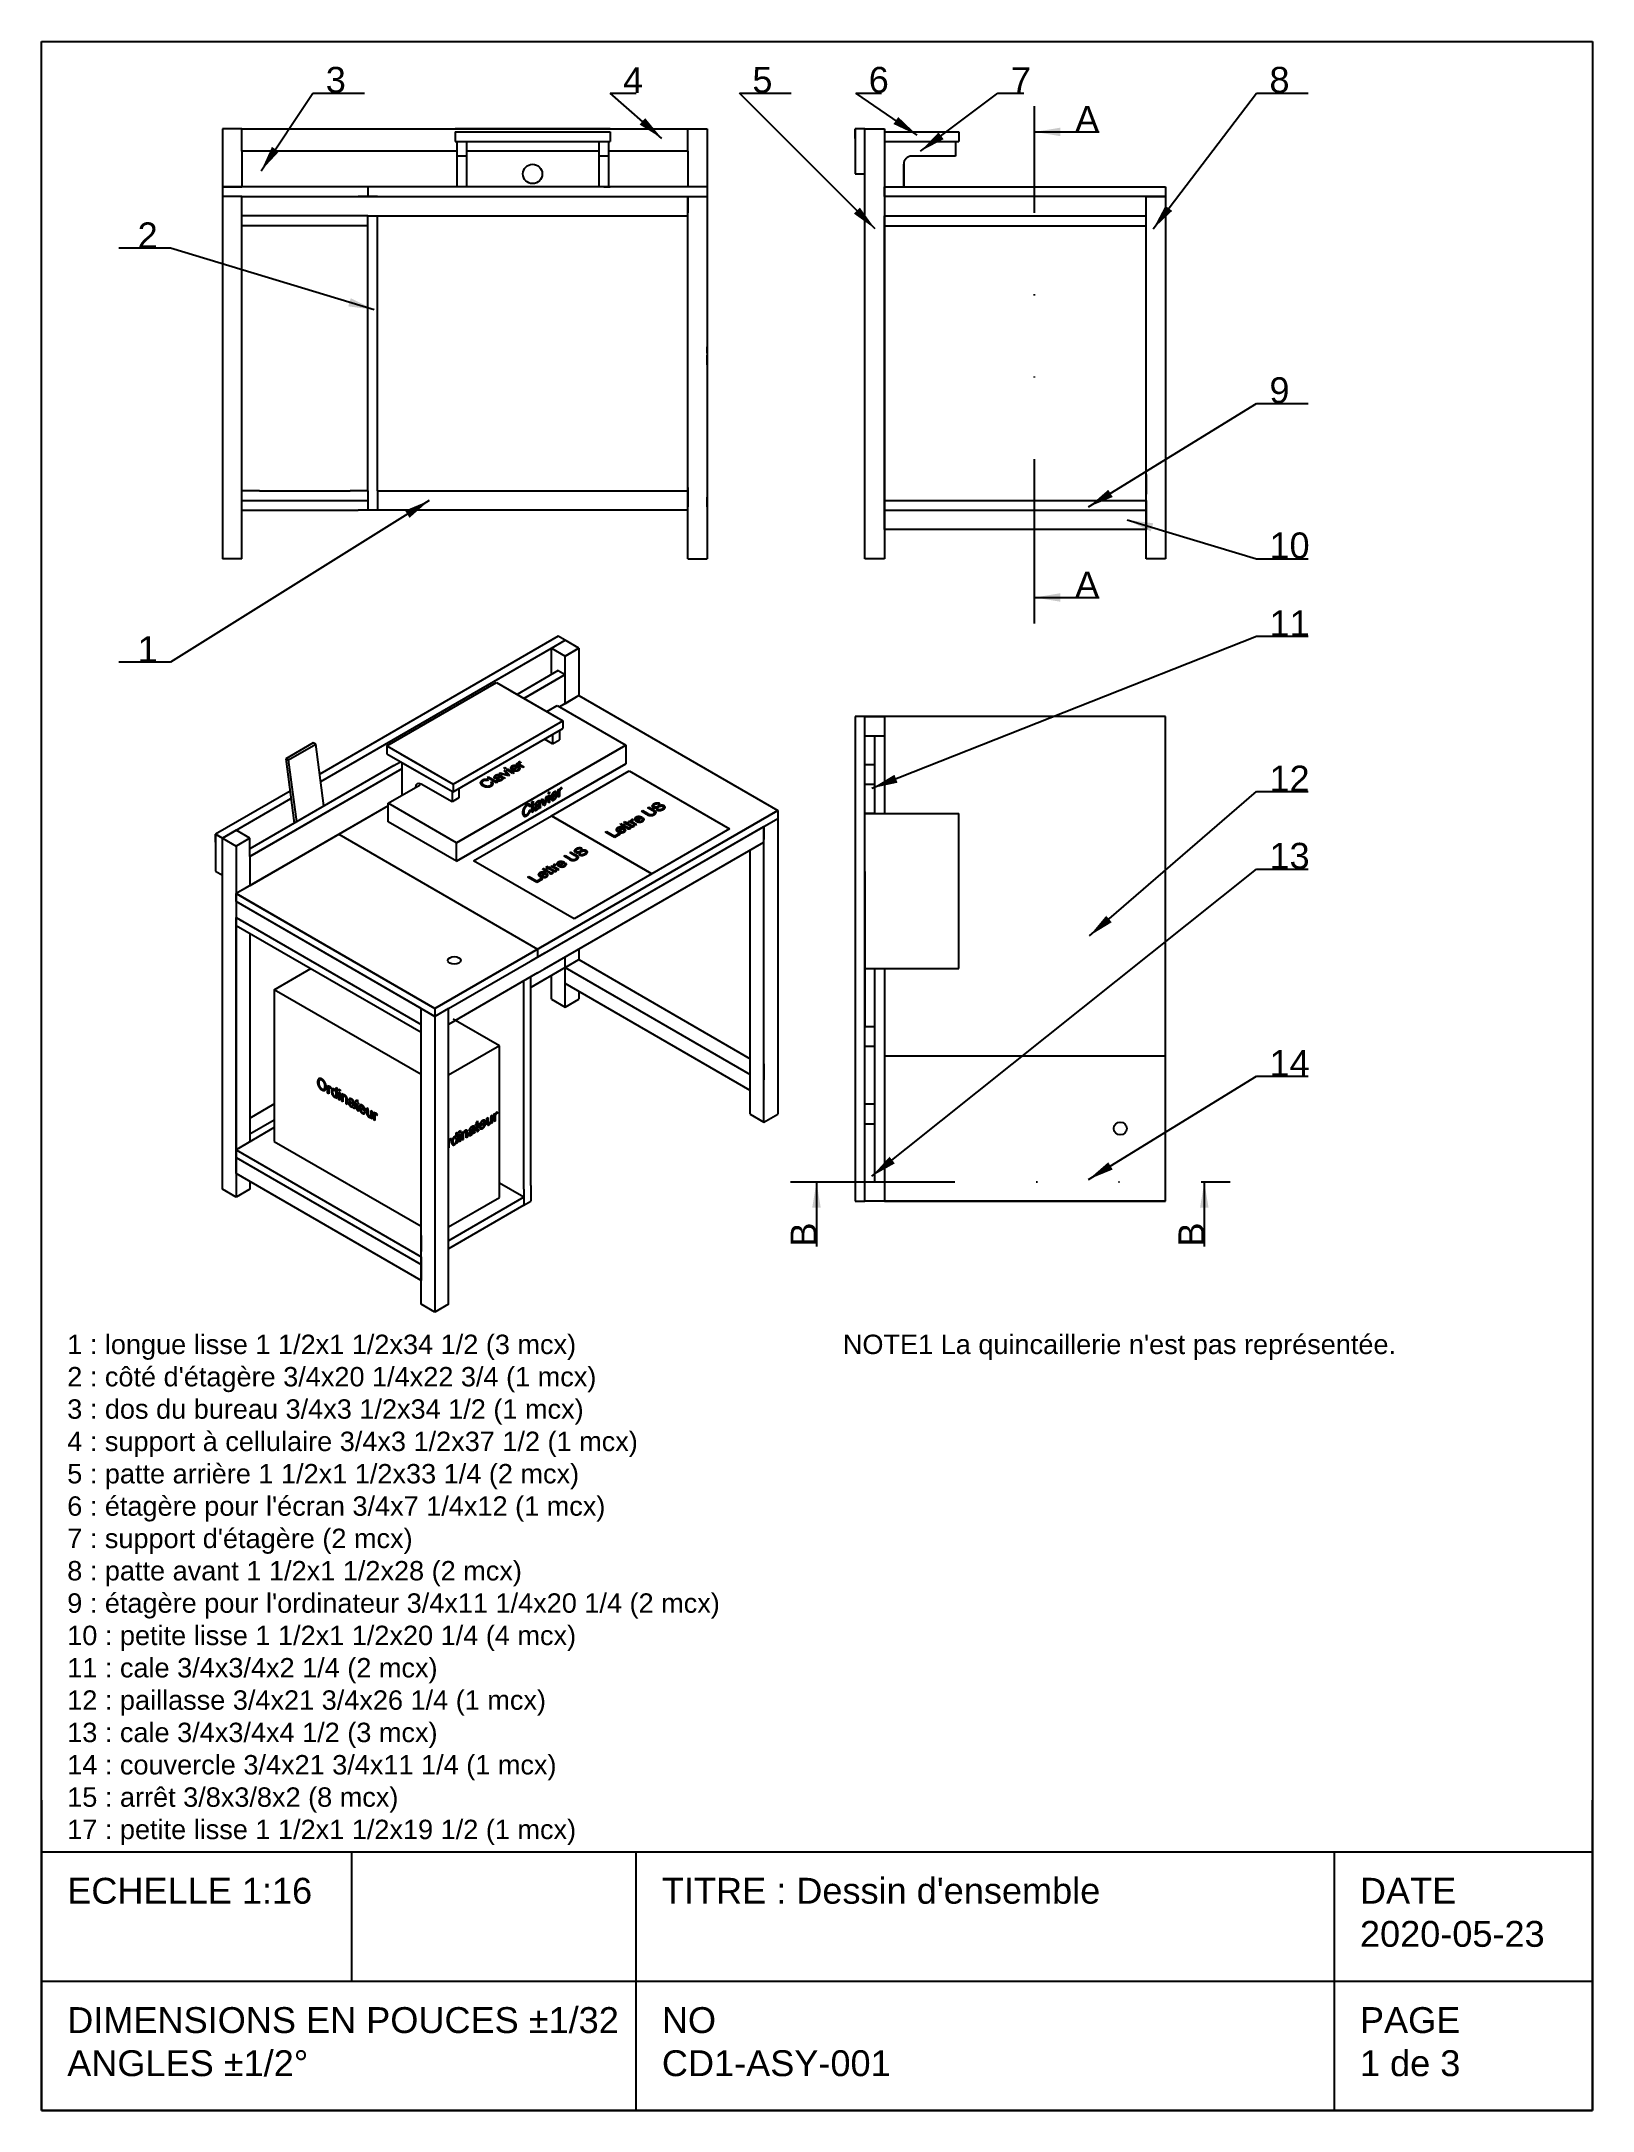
# Model space of a CAD drawing. Header units: inches. Extents: x -14 to 106, y -120 to 40.
import ezdxf

# ---------------------------------------------------------------- set-up
doc = ezdxf.new("R2010")
doc.units = ezdxf.units.IN
doc.header["$MEASUREMENT"] = 0
doc.linetypes.add('DIVIDE', pattern=[31.75, 12.7, -6.3, 0.1, -6.25, 0.1, -6.3])
doc.linetypes.add('PHANTOM', pattern=[63.5, 31.75, -6.35, 6.35, -6.35, 6.35, -6.35])
doc.layers.get('0').update_dxf_attribs({"lineweight": 25})
doc.layers.add('Coupe A-A', color=18, linetype='Continuous', lineweight=25, true_color=0x000000)
doc.layers.add('Ghosts', color=18, linetype='PHANTOM', lineweight=25, true_color=0x000000)
doc.styles.add('QCADDimTextStyle', font='txt')
doc.styles.add('textstyle11', font='')
doc.styles.add('textstyle12', font='')
doc.styles.add('textstyle13', font='')
doc.styles.add('textstyle14', font='')
doc.styles.add('textstyle15', font='')
doc.styles.add('textstyle16', font='')
doc.styles.add('textstyle17', font='')
doc.styles.add('textstyle18', font='')
doc.styles.add('textstyle19', font='')
doc.styles.add('textstyle20', font='')
doc.styles.add('textstyle21', font='')
doc.styles.add('textstyle22', font='')
doc.styles.add('textstyle23', font='')
doc.styles.add('textstyle24', font='')
doc.styles.add('textstyle25', font='')
doc.styles.add('textstyle26', font='')
doc.styles.add('textstyle27', font='')
doc.styles.add('textstyle28', font='')
doc.styles.add('textstyle29', font='')
doc.styles.add('textstyle30', font='')
doc.styles.add('textstyle31', font='')
doc.styles.add('textstyle32', font='')
doc.styles.add('textstyle33', font='')
doc.styles.add('textstyle34', font='')
doc.styles.add('textstyle35', font='')
doc.styles.add('textstyle36', font='')
doc.styles.get('textstyle11').set_extended_font_data('Arial')
doc.styles.get('textstyle12').set_extended_font_data('Arial')
doc.styles.get('textstyle13').set_extended_font_data('Arial')
doc.styles.get('textstyle14').set_extended_font_data('Arial')
doc.styles.get('textstyle15').set_extended_font_data('Arial')
doc.styles.get('textstyle16').set_extended_font_data('Arial')
doc.styles.get('textstyle17').set_extended_font_data('Arial')
doc.styles.get('textstyle18').set_extended_font_data('Arial')
doc.styles.get('textstyle19').set_extended_font_data('Arial')
doc.styles.get('textstyle20').set_extended_font_data('Arial')
doc.styles.get('textstyle21').set_extended_font_data('Arial')
doc.styles.get('textstyle22').set_extended_font_data('Arial')
doc.styles.get('textstyle23').set_extended_font_data('Arial')
doc.styles.get('textstyle24').set_extended_font_data('Arial')
doc.styles.get('textstyle25').set_extended_font_data('Arial')
doc.styles.get('textstyle26').set_extended_font_data('Arial')
doc.styles.get('textstyle27').set_extended_font_data('Arial')
doc.styles.get('textstyle28').set_extended_font_data('Arial')
doc.styles.get('textstyle29').set_extended_font_data('Arial')
doc.styles.get('textstyle30').set_extended_font_data('Arial')
doc.styles.get('textstyle31').set_extended_font_data('Arial')
doc.styles.get('textstyle32').set_extended_font_data('Arial')
doc.styles.get('textstyle33').set_extended_font_data('Arial')
doc.styles.get('textstyle34').set_extended_font_data('Arial')
doc.styles.get('textstyle35').set_extended_font_data('Arial')
doc.styles.get('textstyle36').set_extended_font_data('Arial')
doc.dimstyles.new('QCADDimStyle', dxfattribs={"dimscale": 16, "dimtxt": 0.125, "dimasz": 0.125, "dimexe": 0.0625, "dimexo": 0.03125, "dimgap": 0.03125, "dimtad": 1, "dimtoh": 1, "dimdec": 4, "dimzin": 0, "dimdsep": 46, "dimtxsty": 'QCADDimTextStyle', "dimcen": 0.09, "dimadec": 0, "dimazin": 0, "dimtfac": 1, "dimtdec": 4, "dimtofl": 0, "dimtmove": 0, "dimatfit": 3, "dimfxl": 1, "dimtolj": 1, "dimtzin": 0, "dimarcsym": 0})

msp = doc.modelspace()

# ---------------------------------------------------------------- texts
for s, insert, char_height, attachment_point, style in [('3', (8, 36), 2, 7, 'textstyle21'), ('4', (31, 36), 2, 7, 'textstyle22'), ('5', (41, 36), 2, 7, 'textstyle23'), ('6', (50, 36), 2, 7, 'textstyle24'), ('7', (61, 36), 2, 7, 'textstyle25'), ('8', (81, 36), 2, 7, 'textstyle28'), ('A', (67.83, 33), 2, 9, 'textstyle26'), ('2', (-5, 24), 2, 9, 'textstyle20'), ('9', (81, 12), 2, 7, 'textstyle29'), ('10', (81, 0), 2, 7, 'textstyle30'), ('A', (67.83, -3), 2, 9, 'textstyle27'), ('11', (81, -6), 2, 7, 'textstyle17'), ('1', (-5, -8), 2, 9, 'textstyle19'), ('12', (81, -18), 2, 7, 'textstyle31'), ('13', (81, -24), 2, 7, 'textstyle18'), ('14', (81, -40), 2, 7, 'textstyle32'), ("1 : longue lisse 1 1/2x1 1/2x34 1/2 (3 mcx)\\P2 : côté d'étagère 3/4x20 1/4x22 3/4 (1 mcx)\\P3 : dos du bureau 3/4x3 1/2x34 1/2 (1 mcx)\\P4 : support à cellulaire 3/4x3 1/2x37 1/2 (1 mcx)\\P5 : patte arrière 1 1/2x1 1/2x33 1/4 (2 mcx)\\P6 : étagère pour l'écran 3/4x7 1/4x12 (1 mcx)\\P7 : support d'étagère (2 mcx)\\P8 : patte avant 1 1/2x1 1/2x28 (2 mcx)\\P9 : étagère pour l'ordinateur 3/4x11 1/4x20 1/4 (2 mcx)\\P10 : petite lisse 1 1/2x1 1/2x20 1/4 (4 mcx)\\P11 : cale 3/4x3/4x2 1/4 (2 mcx)\\P12 : paillasse 3/4x21 3/4x26 1/4 (1 mcx)\\P13 : cale 3/4x3/4x4 1/2 (3 mcx)\\P14 : couvercle 3/4x21 3/4x11 1/4 (1 mcx)\\P15 : arrêt 3/8x3/8x2 (8 mcx)\\P17 : petite lisse 1 1/2x1 1/2x19 1/2 (1 mcx)", (-12, -60), 1.5, 1, 'textstyle33'), ("NOTE1 La quincaillerie n'est pas représentée.", (48, -60), 1.5, 1, 'textstyle34')]:
    msp.add_mtext(s, dxfattribs=dict(insert=insert, char_height=char_height, attachment_point=attachment_point, style=style))
at = {"layer": 'Coupe A-A', "char_height": 2, "attachment_point": 7, "rotation": 90}
for insert, style in [((45.96, -53.19), 'textstyle35'), ((75.96, -53.19), 'textstyle36')]:
    msp.add_mtext('B', dxfattribs=dict(at, insert=insert, style=style))

# ---------------------------------------------------------------- blocks, each defined once
blk = doc.blocks.new('cartouche_ANSI_A')
for p, q in [((0, 10), (7.5, 10)), ((0, 0), (0, 10)), ((7.5, 10), (7.5, 0)), ((0, 1.5), (0, 0)), ((7.5, 0), (7.5, 1.5)), ((0, 1.25), (7.5, 1.25)), ((1.5, 1.25), (1.5, 0.625)), ((2.875, 0), (2.875, 1.25)), ((6.25, 1.25), (6.25, 0)), ((0, 0), (0, 0.75)), ((7.5, 0.75), (7.5, 0)), ((0, 0.625), (2.875, 0.625)), ((2.875, 0.625), (5.625, 0.625)), ((5.625, 0.625), (7.5, 0.625)), ((7.5, 0), (0, 0)), ((0, 0), (7.5, 0)), ((7.5, 0), (0, 0))]:
    blk.add_line(p, q)
at = {"char_height": 0.125, "attachment_point": 1}
for s, insert, style in [('ECHELLE 1:16', (0.125, 1.125), 'textstyle12'), ("TITRE : Dessin d'ensemble", (3, 1.125), 'textstyle14'), ('DATE\\P2020-05-23', (6.375, 1.125), 'textstyle16'), ('DIMENSIONS EN POUCES %%p1/32\\PANGLES %%p1/2%%d', (0.125, 0.5), 'textstyle11'), ('NO\\PCD1-ASY-001', (3, 0.5), 'textstyle13'), ('PAGE\\P1 de 3', (6.375, 0.5), 'textstyle15')]:
    blk.add_mtext(s, dxfattribs=dict(at, insert=insert, style=style))

# ---------------------------------------------------------------- linework, layer by layer
at = {"linetype": 'DIVIDE'}
msp.add_line((62.83, -5), (62.83, 35), dxfattribs=at)
for p, q in [((1.5, 33.25), (0, 33.25)), ((0, 33.25), (0, 28.75)), ((1.5, 33.25), (36, 33.25)), ((1.5, 31.5), (1.5, 33.25)), ((30, 33.25), (18, 33.25)), ((18, 33), (30, 33)), ((18, 33), (18, 32.25)), ((18, 32.25), (18.13, 32.25)), ((18.13, 32.25), (18.75, 32.25)), ((18.13, 32.25), (18.13, 28.75)), ((18.75, 32.25), (29.25, 32.25)), ((18.88, 32.25), (18.88, 28.75)), ((29.13, 32.25), (29.13, 28.75)), ((29.25, 32.25), (30, 32.25)), ((29.88, 32.25), (29.88, 28.75)), ((30, 33), (30, 32.25)), ((36, 31.5), (36, 33.25)), ((36, 33.25), (37.5, 33.25)), ((37.5, 33.25), (37.5, 28.75)), ((49.71, 33.25), (48.96, 33.25)), ((48.96, 33.25), (48.96, 29.75)), ((48.96, 32.5), (48.96, 33.25)), ((49.71, 33.25), (51.21, 33.25)), ((49.71, 0), (49.71, 33.25)), ((49.71, 29.75), (49.71, 33.25)), ((49.71, 32.5), (49.71, 33.25)), ((51.21, 33.25), (51.21, 32.25)), ((51.21, 33), (56.96, 33)), ((51.21, 32.25), (51.21, 28.75)), ((51.21, 32.25), (56.96, 32.25)), ((56.71, 32.25), (56.71, 31.12)), ((56.96, 33), (56.96, 32.25)), ((18.13, 31.5), (1.5, 31.5)), ((1.5, 31.5), (1.5, 28.75)), ((18.88, 31.12), (18.13, 31.12)), ((23, 31.5), (18.88, 31.5)), ((29.13, 31.5), (18.88, 31.5)), ((29.13, 31.5), (25, 31.5)), ((29.88, 31.12), (29.13, 31.12)), ((36, 31.5), (29.88, 31.5)), ((36, 31.5), (36, 28.75)), ((52.71, 28.75), (52.71, 30.5)), ((52.71, 30.5), (52.71, 28.75)), ((56.71, 31.12), (53.33, 31.12)), ((48.96, 29.75), (49.71, 29.75)), ((11.25, 28.75), (0, 28.75)), ((0, 28.75), (0, 28)), ((0, 28.75), (1.5, 28.75)), ((0, 28.25), (0, 0)), ((1.5, 28), (0, 28)), ((1.5, 0), (1.5, 28)), ((1.5, 28), (37.5, 28)), ((1.5, 26.75), (1.5, 28)), ((12, 28), (10.5, 28)), ((37.5, 28.75), (11.25, 28.75)), ((11.25, 28.75), (11.25, 28)), ((12, 28), (36, 28)), ((29.5, 28.75), (30, 28.75)), ((36, 0), (36, 28)), ((36, 28), (37.5, 28)), ((36, 28), (36, 26.75)), ((37.5, 28.75), (37.5, 0)), ((51.21, 28.75), (51.21, 0)), ((51.21, 28), (51.21, 28.75)), ((51.21, 28.75), (52.71, 28.75)), ((71.46, 28), (51.21, 28)), ((51.21, 28), (51.21, 26.5)), ((72.96, 28), (51.21, 28)), ((52.71, 28.75), (72.96, 28.75)), ((71.46, 0), (71.46, 28)), ((71.46, 28), (72.96, 28)), ((71.46, 26.5), (71.46, 28)), ((71.46, 26.5), (71.46, 28)), ((71.46, 26.5), (71.46, 28)), ((72.96, 28.75), (72.96, 28)), ((72.96, 28.75), (72.96, 28)), ((72.96, 28), (72.96, 0)), ((11.25, 26.5), (1.5, 26.5)), ((11.25, 25.75), (1.5, 25.75)), ((11.25, 5.25), (11.25, 26.5)), ((11.25, 26.5), (12, 26.5)), ((12, 5.25), (12, 26.5)), ((12, 26.5), (36, 26.5)), ((51.21, 26.5), (71.46, 26.5)), ((51.21, 3.75), (51.21, 26.5)), ((51.21, 25.75), (71.46, 25.75)), ((51.71, 26.5), (51.96, 26.5)), ((71.46, 25.75), (71.46, 26.5)), ((71.46, 25.75), (71.46, 26.5)), ((37.5, 15.88), (37.5, 16.38)), ((37.5, 15), (37.5, 15.75)), ((71.46, 6.5), (71.46, 5)), ((2.88, 5.25), (1.5, 5.25)), ((2.88, 5.25), (9.88, 5.25)), ((11.25, 5.25), (9.88, 5.25)), ((11.25, 5.25), (11.25, 3.75)), ((12, 5.25), (36, 5.25)), ((12, 5.25), (12, 3.75)), ((36, 5.5), (36, 4)), ((0, 4.75), (0, 4)), ((1.5, 4.5), (11.25, 4.5)), ((1.5, 3.75), (10.5, 3.75)), ((36, 3.75), (10.5, 3.75)), ((37.5, 4), (37.5, 4.75)), ((51.21, 4.5), (71.46, 4.5)), ((51.21, 2.25), (51.21, 3.75)), ((51.21, 3.75), (71.46, 3.75)), ((71.46, 3.75), (71.46, 4.5)), ((71.46, 4.5), (71.46, 3.75)), ((71.46, 2.25), (71.46, 3.75)), ((71.46, 2.25), (71.46, 3.75)), ((71.46, 3.75), (71.46, 2.25)), ((71.46, 2.25), (51.21, 2.25)), ((1.5, 0), (0, 0)), ((36, 0), (37.5, 0)), ((51.21, 0), (49.71, 0)), ((72.96, 0), (71.46, 0)), ((25.99, -6), (7.54, -16.65)), ((25.46, -6.92), (26.52, -6.31)), ((25.46, -6.92), (26.52, -6.31)), ((26.52, -6.31), (25.99, -6)), ((27.58, -6.92), (26.52, -6.31)), ((7.62, -17.22), (25.46, -6.92)), ((25.46, -6.92), (26.52, -7.53)), ((25.46, -8.96), (25.46, -6.92)), ((26.52, -7.53), (27.58, -6.92)), ((27.58, -6.92), (26.52, -7.53)), ((26.52, -11.21), (26.52, -7.53)), ((27.58, -6.92), (27.58, -10.59)), ((12.73, -14.47), (21.21, -9.57)), ((21.21, -9.57), (26.34, -12.53)), ((25.99, -8.65), (22.8, -10.49)), ((26.52, -8.96), (23.33, -10.8)), ((26.52, -8.96), (23.33, -10.8)), ((23.33, -10.8), (26.52, -8.96)), ((25.99, -8.65), (26.52, -8.96)), ((22.27, -10.18), (26.34, -12.53)), ((27.58, -10.59), (26.07, -11.46)), ((27.58, -10.59), (26.52, -11.21)), ((27.58, -10.59), (27.58, -10.59)), ((27.58, -10.59), (42.96, -19.47)), ((17.85, -17.43), (26.34, -12.53)), ((26.52, -11.21), (26.07, -11.46)), ((26.34, -12.53), (26.34, -13.14)), ((26.34, -12.53), (26.34, -13.14)), ((26.52, -11.21), (26.52, -11.21)), ((48.96, -12.19), (48.96, -49.69)), ((49.71, -12.19), (48.96, -12.19)), ((49.71, -12.19), (51.21, -12.19)), ((49.71, -13.69), (49.71, -12.19)), ((51.21, -12.19), (49.71, -12.19)), ((51.21, -12.19), (51.21, -12.19)), ((51.21, -12.19), (51.21, -13.69)), ((72.96, -12.19), (51.21, -12.19)), ((72.96, -49.69), (72.96, -12.19)), ((17.85, -18.04), (26.34, -13.14)), ((25.54, -14.32), (24.92, -13.96)), ((25.54, -13.6), (25.54, -14.32)), ((25.54, -14.32), (26.07, -14.01)), ((26.07, -13.3), (26.07, -14.01)), ((49.71, -49.69), (49.71, -13.69)), ((49.71, -13.69), (51.21, -13.69)), ((50.46, -13.69), (50.46, -18.19)), ((51.21, -13.69), (51.21, -19.69)), ((12.73, -14.47), (17.85, -17.43)), ((12.73, -14.47), (12.73, -15.08)), ((12.73, -15.08), (17.85, -18.04)), ((13.26, -16), (13.79, -15.7)), ((13.79, -15.08), (17.85, -17.43)), ((13.79, -15.7), (17.85, -18.04)), ((13.88, -15.75), (13.88, -18.3)), ((50.46, -15.94), (49.71, -15.94)), ((13.26, -16), (2.12, -22.43)), ((13.88, -16.26), (2.12, -23.04)), ((2.12, -23.04), (13.79, -16.31)), ((17.77, -18.81), (15.38, -17.43)), ((17.85, -17.43), (17.85, -18.04)), ((49.71, -17.44), (50.46, -17.44)), ((5.24, -17.98), (-0.53, -21.31)), ((0, -21.62), (5.31, -18.55)), ((12.82, -19.11), (1.06, -25.9)), ((12.82, -19.11), (2.12, -25.29)), ((12.82, -19.11), (2.12, -25.29)), ((14.85, -17.74), (14.85, -17.74)), ((17.77, -17.99), (17.77, -18.81)), ((18.3, -18.5), (17.77, -18.81)), ((18.3, -17.79), (18.3, -18.5)), ((50.46, -18.19), (50.46, -19.69)), ((42.96, -19.47), (16.44, -34.78)), ((16.44, -34.78), (42.96, -19.47)), ((16.44, -34.78), (42.96, -19.47)), ((17.5, -34.78), (42.96, -20.08)), ((17.5, -34.78), (42.96, -20.08)), ((24.92, -30.49), (41.89, -20.7)), ((41.89, -20.7), (42.96, -20.08)), ((41.89, -43.56), (41.89, -20.7)), ((41.89, -20.7), (41.89, -21.72)), ((41.89, -20.7), (41.89, -21.72)), ((42.96, -19.47), (42.96, -20.08)), ((42.96, -20.08), (42.96, -42.95)), ((49.71, -19.69), (56.96, -19.69)), ((50.46, -19.69), (49.71, -19.69)), ((56.96, -31.69), (56.96, -19.69)), ((0, -21.62), (-0.53, -21.31)), ((-0.53, -21.31), (-0.53, -24.17)), ((-0.53, -21.92), (-0.53, -21.31)), ((-0.53, -21.31), (0, -21.62)), ((1.06, -21), (0, -21.62)), ((0, -21.62), (1.06, -22.23)), ((0, -48.76), (0, -21.62)), ((0, -24.47), (0, -21.62)), ((0, -22.23), (0, -21.62)), ((2.12, -21.62), (1.06, -21)), ((2.12, -21.62), (1.06, -22.23)), ((1.06, -22.23), (1.06, -23.04)), ((1.06, -22.23), (1.06, -25.9)), ((2.12, -23.04), (2.12, -21.62)), ((9.02, -21.31), (24.39, -30.19)), ((24.92, -31.72), (41.89, -21.92)), ((2.12, -23.04), (2.12, -25.29)), ((37.3, -22.74), (37.65, -22.53)), ((40.83, -42.95), (40.83, -22.53)), ((-0.53, -24.17), (0, -24.47)), ((2.12, -25.29), (1.06, -25.9)), ((2.12, -25.29), (1.06, -25.9)), ((2.12, -25.09), (2.12, -25.29)), ((49.71, -24.19), (49.71, -36.19)), ((1.06, -25.9), (1.06, -49.38)), ((1.06, -26.51), (1.06, -25.9)), ((1.06, -25.9), (2.12, -26.51)), ((1.06, -25.9), (16.44, -34.78)), ((16.44, -34.78), (1.06, -25.9)), ((15.38, -34.78), (1.06, -26.51)), ((1.06, -26.51), (1.06, -27.74)), ((16.44, -35.39), (1.06, -26.51)), ((2.12, -26.51), (16.44, -34.78)), ((1.06, -27.74), (15.38, -36.01)), ((1.06, -46.31), (1.06, -27.74)), ((1.06, -28.35), (15.38, -36.62)), ((1.41, -27.94), (1.59, -28.04)), ((29.17, -27.43), (29.52, -27.23)), ((2.12, -28.96), (2.12, -45.09)), ((24.39, -30.19), (24.39, -30.8)), ((27.58, -30.19), (27.58, -31)), ((24.92, -30.49), (23.86, -31.11)), ((26.52, -31.62), (23.86, -33.15)), ((24.39, -32.03), (24.92, -31.72)), ((26.52, -34.68), (26.52, -30.8)), ((26.52, -31.62), (27.58, -31)), ((26.52, -31.62), (40.83, -39.88)), ((27.58, -31), (40.83, -38.66)), ((49.71, -31.69), (56.96, -31.69)), ((50.46, -31.69), (50.46, -33.19)), ((51.21, -31.69), (51.21, -48.19)), ((24.39, -32.03), (17.5, -36.01)), ((23.33, -48.76), (23.33, -32.64)), ((23.86, -48.46), (23.86, -32.33)), ((25.46, -34.07), (25.46, -32.23)), ((40.83, -41.11), (26.52, -32.84)), ((27.58, -33.45), (27.58, -34.07)), ((50.46, -33.19), (50.46, -37.19)), ((15.38, -57.64), (15.38, -34.78)), ((15.38, -34.78), (16.44, -35.39)), ((15.38, -36.01), (15.38, -34.78)), ((15.38, -36.01), (15.38, -34.78)), ((15.38, -36.01), (15.38, -34.78)), ((16.44, -34.78), (17.5, -34.17)), ((16.44, -34.78), (16.44, -35.39)), ((16.44, -34.78), (16.44, -35.39)), ((17.5, -34.78), (16.44, -35.39)), ((16.44, -34.78), (16.44, -35.39)), ((16.44, -35.19), (16.44, -58.25)), ((17.5, -57.64), (17.5, -34.78)), ((17.5, -35.8), (17.5, -34.78)), ((17.5, -35.8), (17.5, -34.78)), ((25.46, -34.07), (26.52, -34.68)), ((26.52, -34.68), (27.58, -34.07)), ((15.38, -36.62), (15.38, -36.01)), ((15.38, -36.62), (15.38, -36.01)), ((16.44, -35.39), (16.44, -58.25)), ((50.46, -36.19), (49.71, -36.19)), ((49.71, -37.69), (50.46, -37.69)), ((50.46, -37.19), (50.46, -38.69)), ((41.89, -39.07), (41.89, -40.29)), ((50.46, -38.69), (50.46, -44.19)), ((51.21, -38.44), (72.96, -38.44)), ((2.12, -43.25), (4.02, -42.15)), ((40.83, -42.95), (41.89, -43.56)), ((41.89, -43.56), (42.96, -42.95)), ((50.46, -42.19), (49.71, -42.19)), ((4.02, -43.99), (1.06, -45.7)), ((2.12, -44.48), (4.02, -43.38)), ((49.71, -43.69), (50.46, -43.69)), ((50.46, -44.19), (50.46, -48.19)), ((1.06, -45.7), (15.38, -53.97)), ((1.06, -47.54), (1.06, -46.31)), ((1.06, -46.31), (15.38, -54.58)), ((15.38, -55.8), (1.06, -47.54)), ((1.06, -49.38), (0, -48.76)), ((2.12, -48.76), (1.06, -49.38)), ((2.12, -48.15), (2.12, -48.76)), ((23.33, -49.38), (17.5, -52.74)), ((23.33, -49.38), (21.43, -48.28)), ((23.33, -48.76), (23.33, -49.99)), ((23.33, -49.38), (23.33, -49.99)), ((23.86, -48.46), (23.86, -49.68)), ((49.71, -49.69), (49.71, -48.19)), ((49.71, -48.19), (51.21, -48.19)), ((50.46, -48.19), (51.21, -48.19)), ((51.21, -48.19), (51.21, -49.69)), ((23.33, -49.99), (17.5, -53.36)), ((23.33, -49.99), (23.86, -49.68)), ((48.96, -49.69), (49.71, -49.69)), ((51.21, -49.69), (49.71, -49.69)), ((51.21, -49.69), (72.96, -49.69)), ((72.96, -49.69), (51.21, -49.69)), ((15.38, -52.33), (15.38, -53.56)), ((15.38, -54.58), (15.38, -53.97)), ((15.38, -53.97), (15.38, -54.58)), ((16.44, -54.38), (16.44, -54.99)), ((15.38, -55.8), (15.38, -54.58)), ((15.38, -55.8), (15.38, -54.58)), ((15.38, -54.58), (15.38, -55.8)), ((16.44, -58.25), (15.38, -57.64)), ((17.5, -57.64), (16.44, -58.25))]:
    msp.add_line(p, q)
for centre, radius in [((24, 29.75), 0.75), ((69.46, -44.06), 0.5)]:
    msp.add_circle(centre, radius)
msp.add_arc((53.33, 30.5), 0.625, 90, 180)
msp.add_ellipse((15.38, -17.94), major_axis=(-0.312, 0.541), ratio=0.57735, start_param=5.497787, end_param=7.068583)
msp.add_ellipse((17.94, -31.06), major_axis=(-0.5, 0), ratio=0.57735)
at = {"layer": 'Coupe A-A', "linetype": 'DIVIDE'}
msp.add_line((43.96, -48.19), (77.96, -48.19), dxfattribs=at)
at = {"layer": 'Ghosts'}
for p, q in [((25.1, -11.82), (25.9, -11.36)), ((25.9, -11.36), (31.2, -14.42)), ((7.03, -14.25), (4.91, -15.47)), ((5.13, -15.55), (7.24, -14.33)), ((7.24, -14.33), (7.03, -14.25)), ((7.86, -19.12), (7.24, -14.33)), ((5.13, -15.55), (4.91, -15.47)), ((4.91, -15.47), (5.56, -20.45)), ((5.75, -20.34), (5.13, -15.55)), ((31.2, -14.42), (18.12, -21.97)), ((18.12, -21.97), (31.2, -14.42)), ((31.2, -15.85), (18.12, -23.4)), ((18.12, -23.4), (31.2, -15.85)), ((22.74, -15.85), (22.82, -15.81)), ((23.25, -16.15), (22.74, -15.85)), ((22.82, -15.81), (22.9, -15.85)), ((23.04, -15.7), (23.09, -15.77)), ((23.07, -15.94), (23.34, -16.1)), ((31.2, -14.42), (31.2, -15.85)), ((12.82, -18.91), (15.29, -17.48)), ((12.82, -18.91), (15.29, -17.48)), ((20.5, -16.92), (20.59, -16.87)), ((21.21, -17.33), (20.5, -16.92)), ((20.58, -17.1), (20.51, -17.16)), ((20.59, -16.87), (21.3, -17.28)), ((20.77, -17.3), (20.88, -17.26)), ((21.15, -16.95), (21.05, -17)), ((21.3, -17.28), (21.21, -17.33)), ((21.42, -16.62), (21.51, -16.56)), ((22.13, -16.8), (21.42, -16.62)), ((21.51, -16.56), (21.93, -16.68)), ((21.54, -16.88), (21.51, -16.86)), ((21.52, -16.77), (21.64, -16.84)), ((21.78, -16.19), (21.86, -16.14)), ((21.88, -16.24), (21.78, -16.19)), ((21.88, -16.94), (21.79, -17)), ((21.8, -16.4), (21.89, -16.35)), ((22, -16.64), (21.8, -16.4)), ((21.86, -16.14), (21.96, -16.19)), ((21.96, -16.19), (21.88, -16.24)), ((21.89, -16.35), (22.21, -16.75)), ((21.97, -16.3), (22.06, -16.25)), ((22.48, -16.6), (21.97, -16.3)), ((22.06, -16.25), (22.57, -16.54)), ((22.21, -16.75), (22.13, -16.8)), ((22.47, -16.25), (22.75, -16.09)), ((22.57, -16.54), (22.48, -16.6)), ((22.91, -16.08), (22.53, -16.3)), ((22.89, -16.17), (22.99, -16.12)), ((23.34, -16.1), (23.25, -16.15)), ((25.46, -19.88), (31.47, -16.41)), ((31.47, -16.41), (39.24, -20.9)), ((18.12, -21.97), (12.82, -18.91)), ((12.82, -20.34), (12.82, -18.91)), ((23.84, -19.1), (23.74, -19.18)), ((23.95, -18.81), (24.04, -18.76)), ((23.95, -19.63), (23.95, -18.81)), ((24.04, -18.76), (24.04, -19.58)), ((24.25, -19.05), (24.16, -19.08)), ((24.5, -19.05), (24.5, -19.01)), ((24.59, -18.88), (24.59, -19.01)), ((24.67, -18.62), (24.76, -18.56)), ((24.87, -19.1), (24.67, -18.62)), ((24.76, -18.56), (24.87, -18.86)), ((24.95, -19.05), (24.87, -19.1)), ((24.94, -18.82), (25.05, -18.4)), ((25.14, -18.35), (24.95, -19.05)), ((25.05, -18.4), (25.14, -18.35)), ((25.22, -18.07), (25.31, -18.02)), ((25.22, -18.19), (25.22, -18.07)), ((25.31, -18.14), (25.22, -18.19)), ((25.22, -18.3), (25.31, -18.25)), ((25.22, -18.89), (25.22, -18.3)), ((25.31, -18.84), (25.22, -18.89)), ((25.31, -18.02), (25.31, -18.14)), ((25.31, -18.25), (25.31, -18.84)), ((25.51, -18.37), (25.8, -18.21)), ((25.89, -18.24), (25.51, -18.46)), ((25.8, -18.37), (25.89, -18.33)), ((25.99, -17.85), (26.07, -17.81)), ((25.99, -18.45), (25.99, -17.85)), ((26.08, -18.4), (25.99, -18.45)), ((26.07, -17.81), (26.07, -17.9)), ((26.08, -18.09), (26.08, -18.4)), ((26.27, -17.71), (26.24, -17.82)), ((33.84, -18.94), (33.76, -19)), ((18.12, -23.4), (12.82, -20.34)), ((19.44, -23.35), (25.46, -19.88)), ((23.76, -19.45), (23.85, -19.43)), ((24.04, -19.58), (23.95, -19.63)), ((24.62, -19.24), (24.53, -19.29)), ((25.46, -19.88), (33.23, -24.37)), ((33.23, -24.37), (25.46, -19.88)), ((30.79, -20.55), (30.83, -20.47)), ((30.92, -20.62), (30.79, -20.55)), ((30.83, -20.47), (31.01, -20.57)), ((30.86, -20.66), (30.92, -20.62)), ((30.92, -20.7), (30.86, -20.66)), ((30.99, -20.66), (30.92, -20.7)), ((31.28, -20.83), (30.99, -20.66)), ((31.01, -20.57), (31.09, -20.52)), ((31.07, -20.39), (31.1, -20.31)), ((31.2, -20.46), (31.07, -20.39)), ((31.16, -20.56), (31.07, -20.61)), ((31.07, -20.61), (31.37, -20.79)), ((31.09, -20.52), (31.16, -20.56)), ((31.1, -20.31), (31.28, -20.41)), ((31.13, -20.5), (31.2, -20.46)), ((31.2, -20.54), (31.13, -20.5)), ((31.26, -20.5), (31.2, -20.54)), ((31.56, -20.67), (31.26, -20.5)), ((31.28, -20.41), (31.37, -20.36)), ((31.44, -20.4), (31.35, -20.45)), ((31.35, -20.45), (31.65, -20.63)), ((31.37, -20.36), (31.44, -20.4)), ((31.45, -20.32), (31.53, -20.27)), ((31.97, -20.61), (31.45, -20.32)), ((31.53, -20.27), (31.61, -20.32)), ((31.53, -20.77), (31.62, -20.81)), ((31.75, -20.16), (31.8, -20.23)), ((31.78, -20.41), (32.05, -20.56)), ((31.8, -20.62), (31.89, -20.65)), ((32.05, -20.56), (31.97, -20.61)), ((32.05, -20.21), (32.34, -20.04)), ((32.5, -20.03), (32.12, -20.25)), ((32.42, -19.53), (32.52, -19.48)), ((32.83, -19.77), (32.42, -19.53)), ((32.48, -20.12), (32.58, -20.08)), ((32.52, -19.48), (32.93, -19.71)), ((32.89, -19.26), (32.98, -19.21)), ((33.29, -19.5), (32.89, -19.26)), ((32.98, -19.21), (33.39, -19.45)), ((33.58, -19.42), (33.66, -19.36)), ((18.12, -23.4), (18.12, -21.97)), ((29.62, -21.15), (29.71, -21.1)), ((30.33, -21.56), (29.62, -21.15)), ((29.71, -21.1), (30.34, -21.46)), ((30.77, -21.3), (30.33, -21.56)), ((30.34, -21.46), (30.68, -21.26)), ((30.63, -21.03), (30.91, -20.87)), ((30.68, -21.26), (30.77, -21.3)), ((31.08, -20.86), (30.69, -21.08)), ((31.05, -20.95), (31.15, -20.9)), ((39.24, -20.9), (33.23, -24.37)), ((27.22, -27.84), (19.44, -23.35)), ((24.78, -24.02), (24.82, -23.94)), ((24.82, -23.94), (25, -24.04)), ((25, -24.04), (25.08, -23.99)), ((25.06, -23.86), (25.09, -23.78)), ((25.19, -23.93), (25.06, -23.86)), ((25.08, -23.99), (25.15, -24.03)), ((25.09, -23.78), (25.27, -23.89)), ((25.12, -23.97), (25.19, -23.93)), ((25.19, -24.01), (25.12, -23.97)), ((25.25, -23.97), (25.19, -24.01)), ((25.55, -24.14), (25.25, -23.97)), ((25.27, -23.89), (25.36, -23.83)), ((25.43, -23.87), (25.34, -23.92)), ((25.34, -23.92), (25.64, -24.1)), ((25.36, -23.83), (25.43, -23.87)), ((25.44, -23.79), (25.52, -23.74)), ((25.96, -24.08), (25.44, -23.79)), ((25.52, -23.74), (25.6, -23.79)), ((25.74, -23.63), (25.79, -23.7)), ((25.77, -23.88), (26.04, -24.03)), ((26.04, -23.68), (26.33, -23.51)), ((26.49, -23.5), (26.11, -23.72)), ((26.41, -23), (26.51, -22.95)), ((26.82, -23.24), (26.41, -23)), ((26.47, -23.59), (26.57, -23.55)), ((26.51, -22.95), (26.91, -23.18)), ((26.88, -22.73), (26.97, -22.68)), ((27.28, -22.97), (26.88, -22.73)), ((26.97, -22.68), (27.38, -22.92)), ((27.57, -22.89), (27.65, -22.83)), ((27.83, -22.41), (27.75, -22.47)), ((23.61, -24.62), (23.7, -24.57)), ((24.32, -25.03), (23.61, -24.62)), ((23.7, -24.57), (24.33, -24.93)), ((24.76, -24.77), (24.32, -25.03)), ((24.33, -24.93), (24.67, -24.73)), ((24.62, -24.5), (24.9, -24.34)), ((24.67, -24.73), (24.76, -24.77)), ((25.07, -24.33), (24.68, -24.55)), ((24.91, -24.09), (24.78, -24.02)), ((24.85, -24.13), (24.91, -24.09)), ((24.91, -24.17), (24.85, -24.13)), ((24.98, -24.13), (24.91, -24.17)), ((25.27, -24.3), (24.98, -24.13)), ((25.04, -24.42), (25.14, -24.37)), ((25.15, -24.03), (25.06, -24.08)), ((25.06, -24.08), (25.36, -24.26)), ((25.52, -24.24), (25.61, -24.28)), ((25.79, -24.09), (25.88, -24.12)), ((26.04, -24.03), (25.96, -24.08)), ((33.23, -24.37), (27.22, -27.84)), ((4.02, -33.33), (6.85, -31.69)), ((16.44, -34.78), (8.97, -30.47)), ((4.02, -33.33), (4.02, -45.06)), ((15.38, -39.88), (4.02, -33.33)), ((21.43, -37.66), (17.85, -35.6)), ((21.43, -37.66), (17.5, -39.93)), ((21.43, -49.4), (21.43, -37.66)), ((21.43, -49.4), (21.43, -37.66)), ((8.14, -41.32), (8.14, -40.73)), ((8.14, -40.73), (8.22, -40.77)), ((8.23, -41.37), (8.14, -41.32)), ((8.22, -40.77), (8.22, -40.86)), ((8.23, -41.06), (8.23, -41.37)), ((8.42, -40.91), (8.39, -40.98)), ((8.8, -41.17), (8.8, -40.88)), ((8.8, -40.88), (8.88, -40.93)), ((8.88, -40.93), (8.88, -41.75)), ((9.02, -41.13), (9.02, -41.01)), ((9.02, -41.01), (9.11, -41.06)), ((9.11, -41.18), (9.02, -41.13)), ((9.02, -41.83), (9.02, -41.24)), ((9.02, -41.24), (9.11, -41.29)), ((9.11, -41.06), (9.11, -41.18)), ((9.11, -41.29), (9.11, -41.88)), ((9.24, -41.95), (9.24, -41.36)), ((9.24, -41.36), (9.32, -41.41)), ((9.32, -41.41), (9.32, -41.49)), ((16.48, -40.52), (16.44, -40.5)), ((8.8, -41.7), (8.8, -41.63)), ((8.88, -41.75), (8.8, -41.7)), ((9.11, -41.88), (9.02, -41.83)), ((9.33, -42.01), (9.24, -41.95)), ((9.33, -41.68), (9.33, -42.01)), ((9.57, -42.15), (9.57, -41.79)), ((9.66, -42.2), (9.57, -42.15)), ((9.66, -41.83), (9.66, -42.2)), ((9.86, -41.9), (9.78, -41.84)), ((10.12, -42.2), (10.12, -42.16)), ((10.24, -42.53), (10.14, -42.48)), ((10.21, -42.13), (10.21, -42.26)), ((10.3, -42.05), (10.3, -41.97)), ((10.3, -41.97), (10.36, -42.01)), ((10.36, -42.09), (10.3, -42.05)), ((10.36, -41.86), (10.45, -41.85)), ((10.36, -42.01), (10.36, -41.86)), ((10.36, -42.43), (10.36, -42.09)), ((10.45, -41.85), (10.45, -42.06)), ((10.45, -42.06), (10.53, -42.11)), ((10.53, -42.19), (10.45, -42.14)), ((10.45, -42.14), (10.45, -42.48)), ((10.53, -42.11), (10.53, -42.19)), ((10.53, -42.61), (10.55, -42.71)), ((10.68, -42.43), (10.97, -42.6)), ((11.06, -42.73), (10.68, -42.51)), ((10.97, -42.76), (11.06, -42.82)), ((11.17, -42.84), (11.17, -42.47)), ((11.17, -42.47), (11.25, -42.52)), ((11.25, -42.52), (11.25, -42.85)), ((11.49, -42.98), (11.49, -42.66)), ((11.49, -42.66), (11.58, -42.71)), ((11.5, -43.26), (11.5, -43.17)), ((11.58, -42.71), (11.58, -43.3)), ((11.72, -43.38), (11.72, -42.79)), ((11.72, -42.79), (11.79, -42.84)), ((11.79, -42.84), (11.79, -42.93)), ((11.8, -43.12), (11.8, -43.43)), ((11.99, -42.97), (11.96, -43.05)), ((20.79, -43.07), (20.88, -43.02)), ((20.79, -43.39), (20.79, -43.07)), ((20.88, -43.02), (20.88, -43.61)), ((21.01, -42.94), (21.09, -42.9)), ((21.01, -43.53), (21.01, -42.94)), ((21.09, -42.9), (21.09, -42.99)), ((21.1, -43.17), (21.1, -43.48)), ((21.29, -42.8), (21.26, -42.91)), ((11.58, -43.3), (11.5, -43.26)), ((11.8, -43.43), (11.72, -43.38)), ((18.1, -44.4), (18.18, -44.35)), ((18.1, -44.69), (18.1, -44.4)), ((18.18, -44.35), (18.18, -45.17)), ((18.32, -44.27), (18.41, -44.22)), ((18.32, -44.39), (18.32, -44.27)), ((18.41, -44.34), (18.32, -44.39)), ((18.32, -44.5), (18.41, -44.45)), ((18.32, -45.09), (18.32, -44.5)), ((18.41, -44.22), (18.41, -44.34)), ((18.41, -44.45), (18.41, -45.04)), ((18.54, -44.37), (18.62, -44.32)), ((18.54, -44.96), (18.54, -44.37)), ((18.62, -44.32), (18.62, -44.41)), ((18.63, -44.59), (18.63, -44.91)), ((18.87, -44.77), (18.87, -44.41)), ((18.96, -44.72), (18.87, -44.77)), ((18.96, -44.36), (18.96, -44.72)), ((19.16, -44.19), (19.08, -44.23)), ((19.42, -44.19), (19.42, -44.16)), ((19.53, -44.39), (19.44, -44.44)), ((19.51, -44.02), (19.51, -44.16)), ((19.59, -43.76), (19.66, -43.73)), ((19.59, -43.84), (19.59, -43.76)), ((19.66, -43.8), (19.59, -43.84)), ((19.66, -43.58), (19.74, -43.47)), ((19.66, -43.73), (19.66, -43.58)), ((19.66, -44.14), (19.66, -43.8)), ((19.74, -43.47), (19.74, -43.68)), ((19.74, -43.68), (19.83, -43.63)), ((19.83, -43.7), (19.74, -43.75)), ((19.74, -43.75), (19.74, -44.1)), ((19.83, -43.63), (19.83, -43.7)), ((19.83, -44.13), (19.84, -44.21)), ((19.98, -43.78), (20.27, -43.61)), ((20.36, -43.64), (19.98, -43.86)), ((20.27, -43.77), (20.36, -43.74)), ((20.46, -43.26), (20.55, -43.21)), ((20.46, -43.63), (20.46, -43.26)), ((20.55, -43.21), (20.55, -43.54)), ((20.8, -43.66), (20.8, -43.57)), ((20.88, -43.61), (20.8, -43.66)), ((21.1, -43.48), (21.01, -43.53)), ((4.02, -45.06), (15.38, -51.62)), ((17.5, -44.97), (17.52, -44.96)), ((17.53, -45.55), (17.5, -45.56)), ((17.52, -44.96), (17.52, -45.05)), ((17.53, -45.24), (17.53, -45.55)), ((17.72, -44.86), (17.69, -44.97)), ((18.1, -45.21), (18.1, -45.14)), ((18.18, -45.17), (18.1, -45.21)), ((18.41, -45.04), (18.32, -45.09)), ((18.63, -44.91), (18.54, -44.96)), ((17.5, -51.67), (21.43, -49.4)), ((16.44, -52.23), (16.48, -52.26))]:
    msp.add_line(p, q, dxfattribs=at)
for centre, major_axis, start_param, end_param in [((22.62, -16.17), (0.31, 0), 1.533268, 2.389539), ((22.6, -16.21), (0.393, 0), 0.722731, 1.487151), ((23.02, -15.79), (-0.136, 0), 5.49246, 6.107405), ((23.18, -15.8), (0.3, 0), 3.056259, 3.487304), ((23.08, -15.84), (0.239, 0), 1.772648, 2.332125), ((23.09, -15.84), (0.117, 0), 2.347226, 3.011493), ((23.1, -15.84), (-0.131, 0), 6.156348, 6.786188), ((23.41, -15.75), (0.478, 0), 3.633231, 3.936956), ((23.13, -15.87), (-0.176, 0), 4.940003, 5.481009), ((20.36, -17.33), (0.409, 0), 2.856952, 3.465598), ((20.45, -17.35), (0.496, 0), 2.345667, 2.854694), ((20.53, -17.3), (-0.589, 0), 0.330799, 0.80876), ((20.37, -17.32), (0.292, 0), 2.973495, 3.614989), ((20.4, -17.33), (0.323, 0), 2.320206, 2.950652), ((20.4, -17.3), (-0.41, 0), 4.876412, 5.531293), ((20.64, -17.24), (0.597, 0), 3.601411, 3.928613), ((20.61, -17.27), (0.68, 0), 3.919484, 4.323903), ((20.37, -17.29), (0.269, 0), 1.736706, 2.394273), ((20.66, -17.24), (-0.61, 0), 0.764705, 1.136885), ((20.38, -17.3), (0.397, 0), 1.040211, 1.702189), ((20.36, -17.32), (-0.309, 0), 4.183343, 4.80243), ((20.52, -17.42), (-0.277, 0), 1.130697, 1.805274), ((20.51, -17.39), (0.324, 0), 4.952229, 5.502695), ((20.48, -17.38), (-0.475, 0), 1.821545, 2.400277), ((20.54, -17.4), (0.285, 0), 5.469119, 6.182972), ((20.5, -17.41), (0.328, 0), 6.22991, 6.904049), ((20.55, -17.39), (-0.413, 0), 2.325958, 3.012852), ((20.51, -17.4), (-0.445, 0), 3.053132, 3.716786), ((21.24, -16.91), (0.236, 0), 2.668143, 3.228934), ((21.3, -16.9), (0.297, 0), 3.288436, 3.748499), ((21.46, -16.97), (0.484, 0), 2.337743, 2.683374), ((21.33, -16.92), (0.217, 0), 2.281263, 2.89717), ((21.3, -16.89), (0.185, 0), 3.070629, 3.749853), ((21.45, -16.94), (0.435, 0), 2.036453, 2.388342), ((21.34, -16.9), (0.205, 0), 1.70406, 2.429893), ((21.51, -17.07), (-0.298, 0), 5.761852, 6.088722), ((21.41, -17.06), (-0.2, 0), 6.097565, 6.575574), ((21.41, -17.06), (0.198, 0), 3.427389, 3.938287), ((21.34, -16.82), (-0.199, 0), 4.667494, 5.183789), ((21.99, -17.25), (0.877, 0), 2.46025, 2.586489), ((21.41, -17.06), (-0.192, 0), 0.756648, 1.626692), ((20.45, -16.52), (-1.12, 0), 2.44747, 2.646513), ((21.31, -16.86), (-0.136, 0), 3.821804, 4.667927), ((21.44, -17.04), (-0.107, 0), 5.888661, 6.485255), ((21.43, -17.04), (0.105, 0), 3.348501, 3.936545), ((21.76, -17.13), (0.464, 0), 2.462888, 2.700306), ((21.33, -16.82), (-0.193, 0), 4.115594, 4.595944), ((21.44, -17.04), (-0.105, 0), 0.76736, 1.656063), ((20.69, -16.64), (-0.901, 0), 2.468989, 2.697991), ((20.25, -17.47), (-1.63, 0), 3.895853, 3.915581), ((21.39, -17.02), (-0.263, 0), 1.674252, 2.422645), ((21.02, -17.04), (0.691, 0), 0.757454, 0.92167), ((21.42, -17.01), (0.16, 0), 4.842375, 5.56856), ((21.34, -17.01), (0.297, 0), 0.414442, 0.836878), ((21.37, -16.97), (-0.253, 0), 2.337838, 2.85687), ((21.33, -16.97), (0.379, 0), 5.490127, 5.854504), ((21.43, -16.98), (0.191, 0), 5.993367, 6.61817), ((22.9, -16.15), (-1.74, 0), 0.759202, 0.884003), ((21.25, -16.96), (0.457, 0), 5.885182, 6.225254), ((21.87, -16.86), (0.26, 0), 4.016239, 4.37412), ((21.95, -16.79), (0.273, 0), 4.099972, 4.439561), ((21.03, -17.78), (-2.11, 0), 4.1984, 4.270915), ((23.9, -16.14), (2.09, 0), 3.572007, 3.641445), ((22.61, -16.18), (-0.319, 0), 5.462241, 6.317356), ((22.69, -16.16), (0.4, 0), 3.223962, 3.989404), ((22.6, -16.17), (0.195, 0), 2.331803, 3.138289), ((22.63, -16.16), (0.224, 0), 3.152966, 3.903769), ((22.71, -16.19), (0.382, 0), 3.865237, 4.642662), ((22.6, -16.16), (0.188, 0), 1.457556, 2.382069), ((22.73, -16.18), (-0.278, 0), 0.781645, 1.496861), ((22.58, -16.19), (0.245, 0), 0.812271, 1.410968), ((22.69, -16.22), (-0.331, 0), 1.565521, 2.406), ((22.72, -16.23), (0.201, 0), 4.680348, 5.521809), ((22.73, -16.23), (0.188, 0), 5.469515, 6.123057), ((22.08, -16.53), (1.15, 0), 0.750288, 0.778848), ((22.68, -16.23), (0.235, 0), 6.185739, 6.772645), ((22.71, -16.21), (0.334, 0), 5.456194, 6.115043), ((22.73, -16.22), (-0.31, 0), 3.016661, 3.69265), ((20.52, -17.41), (-0.411, 0), 1.162482, 1.768224), ((23.52, -19.38), (-0.204, -0.354), 4.427749, 5.036394), ((23.55, -19.43), (-0.248, -0.43), 3.916463, 4.42549), ((23.55, -19.38), (-0.162, -0.28), 3.891003, 4.521448), ((23.57, -19.35), (-0.205, -0.355), 3.305616, 3.960497), ((23.56, -19.33), (-0.135, -0.233), 3.307503, 3.96507), ((23.53, -19.36), (-0.155, -0.268), 2.612547, 3.231634), ((23.57, -19.34), (-0.198, -0.344), 2.611007, 3.272985), ((24.37, -19.01), (-0.149, -0.258), 4.859232, 5.319295), ((24.29, -19.27), (-0.1, -0.174), 4.526769, 5.004778), ((24.33, -19.01), (-0.118, -0.205), 4.23894, 4.79973), ((24.33, -19.32), (-0.149, -0.258), 4.191056, 4.517926), ((24.37, -19), (-0.093, -0.161), 4.641425, 5.32065), ((24.31, -19.26), (-0.0534, -0.0925), 4.317865, 4.914459), ((24.41, -19.73), (-0.439, -0.76), 4.031046, 4.157286), ((24.39, -19.16), (-0.242, -0.419), 3.908539, 4.25417), ((24.4, -19.49), (-0.232, -0.402), 4.033685, 4.271103), ((24.37, -19.04), (-0.108, -0.188), 3.852059, 4.467967), ((24.28, -18.19), (-0.561, -0.972), 0.876673, 1.075717), ((24.29, -18.44), (-0.45, -0.78), 0.898193, 1.127195), ((24.39, -19.02), (-0.103, -0.178), 3.274857, 4.00069), ((24.4, -19.12), (-0.218, -0.377), 3.60725, 3.959138), ((24.37, -19.16), (-0.096, -0.166), 1.280978, 1.905781), ((24.41, -18.95), (-0.068, -0.117), 2.251007, 3.097131), ((24.29, -19.18), (-0.148, -0.257), 1.985238, 2.407674), ((24.46, -18.9), (-0.099, -0.172), 3.096698, 3.612992), ((23.35, -19.55), (-0.81, -1.41), 2.325057, 2.344785), ((24.45, -18.89), (-0.097, -0.167), 2.544797, 3.025148), ((24.1, -19.14), (-0.346, -0.599), 2.328251, 2.492466), ((25.82, -18.34), (-0.87, -1.5), 5.471591, 5.596392), ((24.79, -19.03), (-0.137, -0.237), 5.670768, 6.010357), ((23.47, -20.25), (-1.06, -1.83), 2.627604, 2.700119), ((26.33, -18.62), (-1.05, -1.81), 5.142803, 5.212242), ((25.7, -18.31), (-0.2, -0.347), 4.794759, 5.5602), ((25.69, -18.35), (-0.191, -0.331), 5.436034, 6.213458), ((25.65, -18.3), (-0.159, -0.276), 3.891444, 4.74656), ((25.65, -18.39), (-0.166, -0.287), 6.27791, 7.118389), ((25.67, -18.29), (-0.112, -0.194), 4.723763, 5.474565), ((25.7, -18.34), (-0.139, -0.241), 5.494034, 6.20925), ((25.66, -18.41), (-0.1, -0.174), 6.251144, 7.092605), ((25.65, -18.28), (-0.098, -0.169), 3.9026, 4.709085), ((25.66, -18.29), (-0.155, -0.268), 3.104064, 3.960335), ((25.66, -18.27), (-0.094, -0.163), 3.028353, 3.952866), ((25.66, -18.41), (-0.094, -0.163), 0.757126, 1.410668), ((25.67, -18.37), (-0.167, -0.289), 0.743805, 1.402654), ((25.64, -18.41), (-0.118, -0.204), 1.47335, 2.060256), ((25.62, -18.31), (-0.123, -0.213), 2.383068, 2.981764), ((25.67, -18.4), (-0.155, -0.268), 1.445864, 2.121853), ((25.61, -18.35), (-0.196, -0.34), 2.293528, 3.057947), ((25.08, -18.67), (-0.573, -0.993), 2.321084, 2.349644), ((26.26, -17.89), (-0.15, -0.26), 4.627056, 5.058101), ((26.42, -17.89), (-0.239, -0.414), 5.204028, 5.507752), ((26.18, -17.94), (-0.066, -0.114), 4.585551, 5.215392), ((26.18, -17.84), (-0.068, -0.118), 3.921664, 4.536608), ((26.18, -17.93), (-0.058, -0.101), 3.918022, 4.582289), ((26.18, -17.93), (-0.12, -0.207), 3.343444, 3.902921), ((26.18, -17.98), (-0.088, -0.152), 3.369206, 3.910212), ((33.5, -19.12), (-0.266, 0), 5.863982, 6.476426), ((33.49, -19.12), (0.254, 0), 3.336941, 3.927502), ((33.7, -19.17), (0.476, 0), 2.342715, 2.737227), ((33.49, -19.12), (-0.132, 0), 6.121201, 7.060575), ((33.63, -19.14), (0.28, 0), 2.274151, 2.930946), ((33.73, -19.17), (0.501, 0), 1.975396, 2.375756), ((33.48, -19.13), (-0.114, 0), 0.758833, 1.638398), ((33.66, -19.12), (-0.269, 0), 4.884492, 5.568987), ((33.36, -18.9), (-0.527, 0), 1.81061, 2.215515), ((33.64, -19.06), (0.283, 0), 1.37609, 1.978566), ((33.62, -19.08), (-0.205, 0), 3.978111, 4.776322), ((34.42, -19.77), (-1.32, 0), 5.129866, 5.304635), ((33.64, -19.07), (-0.303, 0), 3.953004, 4.505268), ((34.7, -20.06), (-1.76, 0), 5.177932, 5.28287), ((34, -19.24), (0.303, 0), 1.412421, 1.961503), ((34, -19.26), (-0.202, 0), 4.648119, 5.187267), ((34, -19.22), (-0.13, 0), 3.908277, 4.586715), ((33.99, -19.21), (0.248, 0), 0.767178, 1.372864), ((33.99, -19.22), (-0.143, 0), 3.287335, 3.92793), ((33.98, -19.22), (0.272, 0), 0.197265, 0.783552), ((33.95, -19.22), (-0.301, 0), 2.764308, 3.341129), ((23.64, -19.38), (-0.295, -0.51), 5.043188, 5.521149), ((23.7, -19.36), (-0.34, -0.589), 5.49028, 5.8947), ((23.53, -19.55), (-0.206, -0.356), 5.874871, 6.480613), ((23.74, -19.33), (-0.299, -0.517), 5.172208, 5.499409), ((23.75, -19.34), (-0.305, -0.528), 5.477094, 5.849274), ((23.54, -19.37), (-0.146, -0.253), 4.544291, 5.185785), ((23.53, -19.56), (-0.138, -0.24), 5.843086, 6.517663), ((23.54, -19.49), (-0.237, -0.411), 0.250748, 0.82948), ((23.55, -19.52), (-0.162, -0.281), 0.23984, 0.790306), ((23.55, -19.54), (-0.142, -0.246), 0.75673, 1.470583), ((23.56, -19.53), (-0.206, -0.357), 0.755161, 1.442056), ((23.53, -19.54), (-0.164, -0.284), 1.517521, 2.19166), ((23.54, -19.53), (-0.223, -0.386), 1.482336, 2.145989), ((24.28, -19.28), (-0.096, -0.167), 5.469037, 6.339081), ((24.29, -19.27), (-0.099, -0.172), 4.998186, 5.509083), ((24.31, -19.22), (-0.132, -0.228), 0.103456, 0.851849), ((24.31, -19.26), (-0.0524, -0.0908), 4.919297, 5.507342), ((24.31, -19.26), (-0.0523, -0.0906), 5.479749, 6.368452), ((24.33, -19.21), (-0.08, -0.139), 0.129987, 0.856171), ((24.32, -19.11), (-0.19, -0.329), 0.777738, 1.142115), ((24.35, -19.13), (-0.127, -0.219), 0.767041, 1.286074), ((24.29, -19.08), (-0.229, -0.396), 1.172793, 1.512865), ((24.69, -19.11), (-0.13, -0.225), 5.587035, 5.944916), ((30.78, -20.94), (-0.31, 0), 4.67486, 5.531132), ((30.76, -20.99), (-0.393, 0), 3.864324, 4.628744), ((31.53, -20.7), (-0.214, 0), 0.721874, 1.040256), ((31.43, -20.77), (0.0817, 0), 5.02389, 5.555053), ((31.21, -20.64), (0.399, 0), 5.518389, 5.653939), ((31.89, -20.51), (0.44, 0), 3.86364, 4.196665), ((31.73, -20.26), (0.136, 0), 2.350867, 2.965812), ((31.89, -20.26), (0.3, 0), 3.056259, 3.487304), ((31.8, -20.3), (0.239, 0), 1.772648, 2.332125), ((31.81, -20.55), (-0.214, 0), 0.721874, 1.040256), ((31.71, -20.66), (0.118, 0), 4.350698, 5.004267), ((31.8, -20.3), (-0.117, 0), 5.488819, 6.153085), ((31.81, -20.3), (-0.131, 0), 6.156348, 6.786188), ((32.12, -20.21), (0.478, 0), 3.633231, 3.936956), ((31.72, -20.62), (-0.0511, 0), 1.193134, 1.827395), ((31.84, -20.33), (-0.176, 0), 4.940003, 5.481009), ((31.71, -20.61), (0.0817, 0), 5.02389, 5.555053), ((31.68, -20.61), (-0.21, 0), 1.900341, 2.409671), ((31.48, -20.48), (0.399, 0), 5.518389, 5.653939), ((31.51, -20.51), (0.455, 0), 5.512166, 5.717626), ((32.2, -20.13), (-0.319, 0), 5.462241, 6.317356), ((32.28, -20.12), (0.4, 0), 3.223962, 3.989404), ((32.21, -20.12), (-0.31, 0), 4.67486, 5.531132), ((32.19, -20.12), (0.195, 0), 2.331803, 3.138289), ((32.22, -20.12), (0.224, 0), 3.152966, 3.903769), ((32.3, -20.15), (-0.382, 0), 0.723645, 1.501069), ((32.19, -20.11), (-0.188, 0), 4.599149, 5.523662), ((32.32, -20.14), (0.278, 0), 3.923238, 4.638453), ((32.17, -20.15), (-0.245, 0), 3.953864, 4.552561), ((32.19, -20.17), (-0.393, 0), 3.864324, 4.628744), ((32.27, -20.18), (-0.331, 0), 1.565521, 2.406), ((32.3, -20.18), (0.201, 0), 4.680348, 5.521809), ((32.32, -20.18), (0.188, 0), 5.469515, 6.123057), ((31.66, -20.48), (1.15, 0), 0.750288, 0.778848), ((32.27, -20.19), (0.235, 0), 6.185739, 6.772645), ((32.29, -20.16), (-0.334, 0), 2.314601, 2.973451), ((32.32, -20.17), (0.31, 0), 6.158253, 6.834242), ((33.32, -19.51), (0.668, 0), 3.887236, 4.269181), ((33.34, -19.49), (0.563, 0), 3.879567, 4.225311), ((33.14, -19.71), (0.276, 0), 4.315427, 5.015153), ((33.15, -19.68), (-0.184, 0), 1.153036, 1.854913), ((33.12, -19.63), (-0.289, 0), 1.869144, 2.387921), ((33.07, -19.6), (0.48, 0), 5.043004, 5.537279), ((33.06, -19.67), (-0.381, 0), 3.337037, 4.038358), ((33.48, -19.14), (-0.228, 0), 0.773081, 1.347795), ((33.16, -19.62), (-0.276, 0), 2.257075, 3.071149), ((32.92, -19.73), (0.684, 0), 0.46613, 0.82167), ((33.13, -19.6), (0.436, 0), 5.452401, 6.010396), ((33.48, -19.11), (0.271, 0), 4.515794, 5.045291), ((33.27, -19.62), (0.292, 0), 6.031449, 6.692757), ((33.25, -18.77), (-0.91, 0), 1.931735, 2.155228), ((33.82, -19.28), (0.337, 0), 3.941319, 4.505658), ((33.84, -19.24), (0.276, 0), 4.012616, 4.488189), ((33.81, -19.29), (-0.319, 0), 1.367715, 1.962679), ((33.82, -19.27), (-0.225, 0), 1.41209, 1.984329), ((33.76, -19.18), (0.381, 0), 5.100214, 5.513406), ((33.71, -19.15), (-0.575, 0), 1.98198, 2.386027), ((33.78, -19.18), (0.368, 0), 5.479204, 5.849976), ((33.95, -19.22), (0.185, 0), 5.828683, 6.408885), ((33.81, -19.19), (0.457, 0), 5.481956, 5.915212), ((27.72, -22.64), (-0.501, 0), 5.116988, 5.517349), ((27.63, -22.53), (-0.283, 0), 4.517683, 5.120158), ((27.63, -22.54), (-0.303, 0), 3.953004, 4.505268), ((30.77, -20.96), (0.319, 0), 2.320648, 3.175763), ((30.85, -20.94), (0.4, 0), 3.223962, 3.989404), ((30.76, -20.94), (-0.195, 0), 5.473396, 6.279881), ((30.79, -20.94), (0.224, 0), 3.152966, 3.903769), ((30.87, -20.97), (-0.382, 0), 0.723645, 1.501069), ((30.76, -20.94), (-0.188, 0), 4.599149, 5.523662), ((30.89, -20.96), (-0.278, 0), 0.781645, 1.496861), ((30.75, -20.97), (0.245, 0), 0.812271, 1.410968), ((30.85, -21), (0.331, 0), 4.707113, 5.547593), ((30.88, -21.01), (0.201, 0), 4.680348, 5.521809), ((30.89, -21.01), (0.188, 0), 5.469515, 6.123057), ((30.24, -21.31), (1.15, 0), 0.750288, 0.778848), ((30.85, -21.01), (0.235, 0), 6.185739, 6.772645), ((30.87, -20.99), (0.334, 0), 5.456194, 6.115043), ((30.89, -21), (0.31, 0), 6.158253, 6.834242), ((31.61, -20.66), (-0.44, 0), 0.722047, 1.055073), ((31.44, -20.82), (-0.118, 0), 1.209106, 1.862674), ((31.45, -20.78), (0.0511, 0), 4.334727, 4.968987), ((31.4, -20.77), (-0.21, 0), 1.900341, 2.409671), ((31.23, -20.67), (-0.455, 0), 2.370573, 2.576033), ((25.72, -23.73), (0.136, 0), 2.350867, 2.965812), ((25.88, -23.73), (0.3, 0), 3.056259, 3.487304), ((25.79, -23.77), (0.239, 0), 1.772648, 2.332125), ((25.79, -23.77), (-0.117, 0), 5.488819, 6.153085), ((25.8, -23.77), (-0.131, 0), 6.156348, 6.786188), ((26.11, -23.68), (0.478, 0), 3.633231, 3.936956), ((25.83, -23.8), (0.176, 0), 1.79841, 2.339416), ((26.19, -23.6), (0.319, 0), 2.320648, 3.175763), ((26.27, -23.59), (-0.4, 0), 0.08237, 0.847811), ((26.2, -23.59), (0.31, 0), 1.533268, 2.389539), ((26.18, -23.59), (0.195, 0), 2.331803, 3.138289), ((26.21, -23.59), (-0.224, 0), 0.011374, 0.762176), ((26.29, -23.62), (-0.382, 0), 0.723645, 1.501069), ((26.18, -23.58), (0.188, 0), 1.457556, 2.382069), ((26.31, -23.61), (-0.278, 0), 0.781645, 1.496861), ((26.16, -23.62), (0.245, 0), 0.812271, 1.410968), ((26.17, -23.64), (-0.393, 0), 3.864324, 4.628744), ((26.26, -23.65), (-0.331, 0), 1.565521, 2.406), ((26.29, -23.65), (0.201, 0), 4.680348, 5.521809), ((26.31, -23.65), (0.188, 0), 5.469515, 6.123057), ((25.65, -23.95), (-1.15, 0), 3.891881, 3.92044), ((26.26, -23.66), (0.235, 0), 6.185739, 6.772645), ((26.28, -23.63), (-0.334, 0), 2.314601, 2.973451), ((26.31, -23.64), (0.31, 0), 6.158253, 6.834242), ((27.31, -22.98), (-0.668, 0), 0.745643, 1.127588), ((27.33, -22.96), (0.563, 0), 3.879567, 4.225311), ((27.13, -23.18), (0.276, 0), 4.315427, 5.015153), ((27.14, -23.15), (0.184, 0), 4.294628, 4.996506), ((27.11, -23.1), (0.289, 0), 5.010736, 5.529514), ((27.49, -22.59), (0.266, 0), 2.722389, 3.334834), ((27.06, -23.07), (0.48, 0), 5.043004, 5.537279), ((27.48, -22.59), (-0.254, 0), 0.195348, 0.785909), ((27.69, -22.64), (0.476, 0), 2.342715, 2.737227), ((27.05, -23.14), (0.381, 0), 0.195444, 0.896765), ((27.47, -22.61), (0.228, 0), 3.914674, 4.489388), ((27.14, -23.09), (0.276, 0), 5.398667, 6.212742), ((27.48, -22.59), (0.132, 0), 2.979609, 3.918982), ((27.62, -22.61), (-0.28, 0), 5.415744, 6.072539), ((26.91, -23.2), (-0.684, 0), 3.607723, 3.963262), ((27.47, -22.6), (-0.114, 0), 0.758833, 1.638398), ((27.12, -23.07), (0.436, 0), 5.452401, 6.010396), ((27.47, -22.58), (-0.271, 0), 1.374201, 1.903699), ((27.65, -22.59), (-0.269, 0), 4.884492, 5.568987), ((27.35, -22.37), (-0.527, 0), 1.81061, 2.215515), ((27.26, -23.09), (-0.292, 0), 2.889856, 3.551164), ((27.24, -22.24), (-0.91, 0), 1.931735, 2.155228), ((27.81, -22.75), (-0.337, 0), 0.799726, 1.364065), ((27.61, -22.55), (0.205, 0), 0.836519, 1.634729), ((27.83, -22.71), (-0.276, 0), 0.871024, 1.346596), ((28.41, -23.24), (1.32, 0), 1.988273, 2.163042), ((28.69, -23.53), (-1.76, 0), 5.177932, 5.28287), ((27.8, -22.76), (-0.319, 0), 1.367715, 1.962679), ((27.81, -22.74), (0.225, 0), 4.553682, 5.125922), ((27.99, -22.71), (0.303, 0), 1.412421, 1.961503), ((27.99, -22.73), (-0.202, 0), 4.648119, 5.187267), ((27.75, -22.65), (-0.381, 0), 1.958621, 2.371813), ((27.69, -22.62), (-0.575, 0), 1.98198, 2.386027), ((27.99, -22.69), (0.13, 0), 0.766685, 1.445122), ((27.98, -22.68), (-0.248, 0), 3.90877, 4.514457), ((27.77, -22.65), (0.368, 0), 5.479204, 5.849976), ((27.98, -22.69), (0.143, 0), 0.145743, 0.786337), ((27.94, -22.69), (-0.185, 0), 2.68709, 3.267293), ((27.8, -22.66), (-0.457, 0), 2.340364, 2.773619), ((27.97, -22.69), (-0.272, 0), 3.338857, 3.925145), ((27.94, -22.69), (0.301, 0), 5.9059, 6.482722), ((24.76, -24.43), (-0.319, 0), 5.462241, 6.317356), ((24.84, -24.41), (-0.4, 0), 0.08237, 0.847811), ((24.77, -24.41), (-0.31, 0), 4.67486, 5.531132), ((24.75, -24.41), (0.195, 0), 2.331803, 3.138289), ((24.78, -24.41), (-0.224, 0), 0.011374, 0.762176), ((24.86, -24.44), (0.382, 0), 3.865237, 4.642662), ((24.75, -24.41), (-0.188, 0), 4.599149, 5.523662), ((24.88, -24.43), (0.278, 0), 3.923238, 4.638453), ((24.73, -24.44), (0.245, 0), 0.812271, 1.410968), ((24.75, -24.46), (-0.393, 0), 3.864324, 4.628744), ((24.84, -24.47), (0.331, 0), 4.707113, 5.547593), ((24.87, -24.48), (-0.201, 0), 1.538755, 2.380216), ((24.88, -24.48), (-0.188, 0), 2.327922, 2.981465), ((24.23, -24.78), (-1.15, 0), 3.891881, 3.92044), ((24.84, -24.48), (0.235, 0), 6.185739, 6.772645), ((24.86, -24.46), (-0.334, 0), 2.314601, 2.973451), ((24.88, -24.47), (-0.31, 0), 3.016661, 3.69265), ((25.6, -24.13), (0.44, 0), 3.86364, 4.196665), ((25.52, -24.17), (-0.214, 0), 0.721874, 1.040256), ((25.43, -24.29), (-0.118, 0), 1.209106, 1.862674), ((25.44, -24.25), (-0.0511, 0), 1.193134, 1.827395), ((25.42, -24.24), (0.0817, 0), 5.02389, 5.555053), ((25.39, -24.24), (-0.21, 0), 1.900341, 2.409671), ((25.2, -24.11), (-0.399, 0), 2.376796, 2.512346), ((25.88, -23.98), (0.44, 0), 3.86364, 4.196665), ((25.22, -24.14), (0.455, 0), 5.512166, 5.717626), ((25.8, -24.02), (0.214, 0), 3.863466, 4.181849), ((25.7, -24.13), (-0.118, 0), 1.209106, 1.862674), ((25.71, -24.09), (-0.0511, 0), 1.193134, 1.827395), ((25.7, -24.08), (0.0817, 0), 5.02389, 5.555053), ((25.67, -24.08), (0.21, 0), 5.041934, 5.551264), ((25.47, -23.95), (-0.399, 0), 2.376796, 2.512346), ((25.5, -23.98), (-0.455, 0), 2.370573, 2.576033), ((7.75, -40.67), (-0.272, 0.471), 0.066083, 0.84394), ((7.76, -40.7), (-0.282, 0.489), 0.782066, 1.239932), ((7.68, -40.71), (-0.219, 0.38), 1.230735, 1.810941), ((7.76, -40.67), (-0.216, 0.373), 0.078248, 0.883526), ((7.74, -40.71), (-0.2, 0.347), 0.729303, 1.499331), ((7.69, -40.6), (-0.227, 0.394), 5.462744, 6.307774), ((7.69, -40.69), (-0.236, 0.409), 1.812126, 2.372336), ((7.7, -40.6), (-0.169, 0.293), 5.482633, 6.272494), ((7.69, -40.72), (-0.16, 0.277), 1.525499, 2.380484), ((7.71, -40.63), (-0.239, 0.415), 4.965638, 5.511793), ((7.7, -40.6), (-0.164, 0.283), 4.936835, 5.510737), ((7.71, -40.73), (-0.16, 0.276), 2.327766, 3.192062), ((7.7, -40.67), (-0.248, 0.43), 2.350298, 2.859972), ((7.71, -40.59), (-0.159, 0.275), 4.337106, 4.931738), ((7.64, -40.65), (-0.212, 0.368), 3.236081, 3.991611), ((7.73, -40.74), (-0.21, 0.363), 2.858797, 3.468485), ((7.72, -40.6), (-0.216, 0.374), 4.375882, 4.964168), ((7.58, -40.58), (-0.256, 0.444), 3.904689, 4.331761), ((7.61, -40.6), (-0.3, 0.519), 3.909715, 4.372177), ((7.62, -40.62), (-0.295, 0.51), 3.466117, 3.944162), ((8.41, -41.08), (-0.15, 0.26), 6.197852, 6.628897), ((8.57, -41.25), (-0.239, 0.414), 0.491639, 0.795363), ((8.33, -41.03), (-0.066, 0.114), 6.156348, 6.786188), ((8.33, -40.94), (-0.068, 0.118), 5.49246, 6.107405), ((8.33, -41.02), (-0.058, 0.101), 5.488819, 6.153085), ((8.33, -41.02), (-0.12, 0.207), 4.914241, 5.473718), ((8.33, -41.07), (-0.088, 0.152), 4.940003, 5.481009), ((8.8, -41.4), (-0.258, 0.446), 0.408244, 0.799186), ((8.77, -41.39), (-0.23, 0.399), 0.765868, 1.20505), ((8.65, -41.24), (-0.143, 0.247), 6.084117, 6.70234), ((8.67, -41.39), (-0.157, 0.272), 1.204815, 1.76797), ((8.76, -41.36), (-0.165, 0.286), 0.194156, 0.866934), ((8.75, -41.39), (-0.157, 0.272), 0.709544, 1.410916), ((8.65, -41.25), (-0.145, 0.251), 5.486516, 6.075674), ((8.66, -41.4), (-0.142, 0.246), 1.767922, 2.361946), ((8.66, -41.24), (-0.085, 0.147), 5.488541, 6.416293), ((8.67, -41.41), (-0.088, 0.153), 1.442052, 2.346986), ((8.66, -41.21), (-0.121, 0.209), 5.014501, 5.515959), ((8.67, -41.24), (-0.088, 0.153), 4.577004, 5.502903), ((8.67, -41.41), (-0.087, 0.15), 2.352461, 3.257075), ((8.66, -41.21), (-0.122, 0.211), 4.557267, 5.012312), ((8.57, -41.25), (-0.17, 0.295), 3.846092, 4.521306), ((8.59, -41.31), (-0.152, 0.263), 3.302989, 4.004724), ((9.48, -41.7), (-0.13, 0.226), 5.453659, 6.497411), ((9.5, -41.76), (-0.123, 0.213), 0.079253, 0.905981), ((9.46, -41.73), (-0.099, 0.172), 5.47912, 6.221268), ((9.47, -41.7), (-0.081, 0.14), 4.967324, 5.521455), ((9.49, -41.74), (-0.151, 0.262), 5.100543, 5.508965), ((9.52, -41.67), (-0.095, 0.164), 4.578766, 5.128479), ((8.67, -41.45), (-0.113, 0.195), 2.310813, 3.379392), ((9.49, -41.68), (-0.059, 0.102), 4.297802, 4.972485), ((9.34, -41.64), (-0.165, 0.286), 3.882128, 4.2258), ((9.49, -41.67), (-0.118, 0.205), 4.116281, 4.534746), ((9.16, -41.53), (-0.352, 0.609), 3.898935, 4.069208), ((9.9, -42.18), (-0.099, 0.172), 0.285797, 0.796694), ((9.9, -42.18), (-0.096, 0.167), 0.756648, 1.626692), ((9.99, -42), (-0.149, 0.258), 0.146843, 0.606906), ((9.91, -42.18), (-0.1, 0.174), 6.097565, 6.575574), ((9.93, -42.15), (-0.132, 0.228), 1.674252, 2.422645), ((9.94, -41.96), (-0.118, 0.205), 5.809736, 6.370526), ((9.94, -42.27), (-0.149, 0.258), 5.761852, 6.088722), ((9.99, -42), (-0.093, 0.161), 6.212222, 6.891446), ((9.93, -42.19), (-0.0524, 0.0908), 0.206908, 0.794953), ((9.93, -42.19), (-0.0523, 0.0906), 0.76736, 1.656063), ((9.93, -42.19), (-0.0534, 0.0925), 5.888661, 6.485255), ((9.95, -42.17), (-0.08, 0.139), 1.700783, 2.426967), ((10, -42.18), (-0.242, 0.419), 5.479336, 5.824966), ((10.03, -42.78), (-0.439, 0.76), 5.601842, 5.728082), ((10.01, -42.52), (-0.232, 0.402), 5.604481, 5.841899), ((9.99, -42.04), (-0.108, 0.188), 5.422855, 6.038763), ((9.94, -42.06), (-0.19, 0.329), 2.348534, 2.712911), ((9.96, -42.1), (-0.127, 0.219), 2.337838, 2.85687), ((9.89, -41.08), (-0.561, 0.972), 2.44747, 2.646513), ((9.91, -41.35), (-0.45, 0.78), 2.468989, 2.697991), ((10.01, -42.04), (-0.103, 0.178), 4.845653, 5.571486), ((10.02, -42.15), (-0.218, 0.377), 5.178046, 5.529934), ((9.91, -41.99), (-0.229, 0.396), 2.74359, 3.083662), ((9.98, -42.15), (-0.096, 0.166), 2.851775, 3.476577), ((10.03, -41.99), (-0.068, 0.117), 3.821804, 4.667927), ((9.91, -42.09), (-0.148, 0.257), 3.556034, 3.97847), ((10.07, -42), (-0.099, 0.172), 4.667494, 5.183789), ((8.97, -41.38), (-0.81, 1.41), 3.895853, 3.915581), ((10.31, -42.48), (-0.13, 0.225), 0.874647, 1.232527), ((10.07, -41.99), (-0.097, 0.167), 4.115594, 4.595944), ((9.72, -41.83), (-0.346, 0.599), 3.899047, 4.063262), ((11.44, -43.01), (-0.87, 1.5), 0.759202, 0.884003), ((10.4, -42.52), (-0.137, 0.237), 0.958379, 1.297968), ((10.67, -42.63), (-0.22, 0.381), 0.722047, 1.055073), ((10.45, -42.55), (-0.059, 0.103), 1.209106, 1.862674), ((10.47, -42.5), (-0.105, 0.182), 1.900341, 2.409671), ((10.6, -42.58), (-0.107, 0.185), 0.721874, 1.040256), ((10.48, -42.54), (-0.0256, 0.0443), 1.193134, 1.827395), ((10.49, -42.52), (-0.0408, 0.0707), 1.882298, 2.41346), ((10.47, -42.3), (-0.228, 0.394), 2.370573, 2.576033), ((10.49, -42.26), (-0.2, 0.346), 2.376796, 2.512346), ((10.87, -42.58), (-0.2, 0.347), 0.08237, 0.847811), ((10.86, -42.62), (-0.191, 0.331), 0.723645, 1.501069), ((10.82, -42.61), (-0.166, 0.287), 1.565521, 2.406), ((10.82, -42.52), (-0.159, 0.276), 5.462241, 6.317356), ((10.84, -42.53), (-0.112, 0.194), 0.011374, 0.762176), ((10.88, -42.63), (-0.139, 0.241), 0.781645, 1.496861), ((10.83, -42.51), (-0.098, 0.169), 5.473396, 6.279881), ((10.83, -42.64), (-0.1, 0.174), 1.538755, 2.380216), ((10.84, -42.52), (-0.155, 0.268), 4.67486, 5.531132), ((10.83, -42.5), (-0.094, 0.163), 4.599149, 5.523662), ((10.84, -42.65), (-0.094, 0.163), 2.327922, 2.981465), ((10.84, -42.62), (-0.167, 0.289), 2.314601, 2.973451), ((10.81, -42.61), (-0.118, 0.204), 3.044146, 3.631052), ((10.8, -42.5), (-0.123, 0.213), 3.953864, 4.552561), ((10.85, -42.64), (-0.155, 0.268), 3.016661, 3.69265), ((10.78, -42.53), (-0.196, 0.34), 3.864324, 4.628744), ((10.25, -42.23), (-0.573, 0.993), 3.891881, 3.92044), ((11.61, -43.11), (-0.312, 0.54), 0.758552, 0.943011), ((11.33, -43), (-0.116, 0.2), 0.964607, 1.394175), ((11.31, -42.99), (-0.099, 0.171), 1.449585, 1.978449), ((11.76, -43.16), (-0.358, 0.62), 0.752443, 0.934013), ((11.35, -42.99), (-0.064, 0.111), 0.997456, 1.72009), ((11.34, -42.94), (-0.146, 0.254), 1.943743, 2.364003), ((11.35, -42.98), (-0.076, 0.132), 1.743083, 2.390442), ((11.34, -42.96), (-0.133, 0.23), 2.333023, 3.360512), ((11.36, -42.94), (-0.101, 0.175), 2.353555, 2.891894), ((11.38, -42.98), (-0.079, 0.136), 2.866221, 3.533927), ((11.22, -42.84), (-0.193, 0.335), 3.599887, 3.97165), ((11.99, -43.14), (-0.15, 0.26), 6.197852, 6.628897), ((12.14, -43.31), (-0.239, 0.414), 0.491639, 0.795363), ((11.91, -43.1), (-0.066, 0.114), 6.156348, 6.786188), ((11.9, -43), (-0.068, 0.118), 5.49246, 6.107405), ((11.9, -43.08), (-0.058, 0.101), 5.488819, 6.153085), ((11.9, -43.13), (-0.088, 0.152), 4.940003, 5.481009), ((11.9, -43.08), (-0.12, 0.207), 4.914241, 5.473718), ((21.28, -42.98), (-0.15, -0.26), 4.627056, 5.058101), ((21.44, -42.97), (-0.239, -0.414), 5.204028, 5.507752), ((21.2, -43.03), (-0.066, -0.114), 4.585551, 5.215392), ((21.2, -42.93), (-0.068, -0.118), 3.921664, 4.536608), ((21.2, -43.02), (-0.058, -0.101), 3.918022, 4.582289), ((21.2, -43.02), (-0.12, -0.207), 3.343444, 3.902921), ((21.2, -43.07), (-0.088, -0.152), 3.369206, 3.910212), ((17.95, -44.93), (-0.143, -0.247), 4.51332, 5.131544), ((17.95, -44.93), (-0.145, -0.251), 3.91572, 4.504878), ((17.96, -44.91), (-0.085, -0.147), 3.917745, 4.845496), ((17.96, -44.89), (-0.121, -0.209), 3.443705, 3.945163), ((17.96, -44.92), (-0.088, -0.153), 3.006208, 3.932106), ((17.96, -44.89), (-0.122, -0.211), 2.986471, 3.441516), ((17.86, -45.04), (-0.17, -0.295), 2.275296, 2.95051), ((18.78, -44.43), (-0.13, -0.226), 3.882863, 4.926615), ((18.8, -44.46), (-0.123, -0.213), 4.791642, 5.61837), ((18.76, -44.48), (-0.099, -0.172), 3.908323, 4.650471), ((18.77, -44.44), (-0.081, -0.14), 3.396528, 3.950659), ((18.79, -44.46), (-0.151, -0.262), 3.529746, 3.938168), ((18.78, -44.4), (-0.059, -0.102), 2.727006, 3.401689), ((18.64, -44.53), (-0.165, -0.286), 2.311331, 2.655003), ((18.82, -44.36), (-0.095, -0.164), 3.007969, 3.557683), ((18.79, -44.39), (-0.118, -0.205), 2.545484, 2.96395), ((18.46, -44.63), (-0.352, -0.609), 2.328139, 2.498411), ((19.2, -44.42), (-0.099, -0.172), 4.998186, 5.509083), ((19.2, -44.43), (-0.096, -0.167), 5.469037, 6.339081), ((19.28, -44.15), (-0.149, -0.258), 4.859232, 5.319295), ((19.2, -44.42), (-0.1, -0.174), 4.526769, 5.004778), ((19.23, -44.37), (-0.132, -0.228), 0.103456, 0.851849), ((19.24, -44.16), (-0.118, -0.205), 4.23894, 4.79973), ((19.24, -44.47), (-0.149, -0.258), 4.191056, 4.517926), ((19.23, -44.4), (-0.0524, -0.0908), 4.919297, 5.507342), ((19.23, -44.41), (-0.0523, -0.0906), 5.479749, 6.368452), ((19.29, -44.15), (-0.093, -0.161), 4.641425, 5.32065), ((19.23, -44.41), (-0.0534, -0.0925), 4.317865, 4.914459), ((19.25, -44.36), (-0.08, -0.139), 0.129987, 0.856171), ((19.3, -44.31), (-0.242, -0.419), 3.908539, 4.25417), ((19.33, -44.88), (-0.439, -0.76), 4.031046, 4.157286), ((19.31, -44.63), (-0.232, -0.402), 4.033685, 4.271103), ((19.28, -44.19), (-0.108, -0.188), 3.852059, 4.467967), ((19.24, -44.26), (-0.19, -0.329), 0.777738, 1.142115), ((19.19, -43.33), (-0.561, -0.972), 0.876673, 1.075717), ((19.26, -44.27), (-0.127, -0.219), 0.767041, 1.286074), ((19.21, -43.59), (-0.45, -0.78), 0.898193, 1.127195), ((19.31, -44.17), (-0.103, -0.178), 3.274857, 4.00069), ((19.32, -44.26), (-0.218, -0.377), 3.60725, 3.959138), ((19.21, -44.22), (-0.229, -0.396), 1.172793, 1.512865), ((19.28, -44.31), (-0.096, -0.166), 1.280978, 1.905781), ((19.32, -44.1), (-0.068, -0.117), 2.251007, 3.097131), ((19.21, -44.33), (-0.148, -0.257), 1.985238, 2.407674), ((19.37, -44.05), (-0.099, -0.172), 3.096698, 3.612992), ((18.27, -44.7), (-0.81, -1.41), 2.325057, 2.344785), ((19.61, -44.25), (-0.13, -0.225), 5.587035, 5.944916), ((19.37, -44.04), (-0.097, -0.167), 2.544797, 3.025148), ((19.02, -44.29), (-0.346, -0.599), 2.328251, 2.492466), ((20.73, -43.48), (-0.87, -1.5), 5.471591, 5.596392), ((19.7, -44.18), (-0.137, -0.237), 5.670768, 6.010357), ((19.97, -43.99), (-0.22, -0.381), 5.434436, 5.767462), ((19.74, -44.17), (-0.059, -0.103), 5.921495, 6.575063), ((19.77, -44.09), (-0.105, -0.182), 0.329545, 0.838875), ((19.89, -44.02), (-0.107, -0.185), 5.434263, 5.752645), ((19.78, -44.12), (-0.0256, -0.0443), 5.905523, 6.539784), ((19.79, -44.09), (-0.0408, -0.0707), 0.311502, 0.842664), ((19.77, -43.89), (-0.228, -0.394), 0.799777, 1.005237), ((19.79, -43.83), (-0.2, -0.346), 0.806, 0.94155), ((20.17, -43.71), (-0.2, -0.347), 4.794759, 5.5602), ((20.16, -43.76), (-0.191, -0.331), 5.436034, 6.213458), ((20.12, -43.71), (-0.159, -0.276), 3.891444, 4.74656), ((20.12, -43.79), (-0.166, -0.287), 6.27791, 7.118389), ((20.14, -43.69), (-0.112, -0.194), 4.723763, 5.474565), ((20.17, -43.75), (-0.139, -0.241), 5.494034, 6.20925), ((20.13, -43.81), (-0.1, -0.174), 6.251144, 7.092605), ((20.12, -43.68), (-0.098, -0.169), 3.9026, 4.709085), ((20.13, -43.69), (-0.155, -0.268), 3.104064, 3.960335), ((20.13, -43.67), (-0.094, -0.163), 3.028353, 3.952866), ((20.14, -43.82), (-0.094, -0.163), 0.757126, 1.410668), ((20.14, -43.78), (-0.167, -0.289), 0.743805, 1.402654), ((20.11, -43.81), (-0.118, -0.204), 1.47335, 2.060256), ((20.09, -43.72), (-0.123, -0.213), 2.383068, 2.981764), ((20.14, -43.8), (-0.155, -0.268), 1.445864, 2.121853), ((20.08, -43.75), (-0.196, -0.34), 2.293528, 3.057947), ((19.55, -44.08), (-0.573, -0.993), 2.321084, 2.349644), ((20.9, -43.39), (-0.312, -0.54), 5.470941, 5.655399), ((20.63, -43.59), (-0.116, -0.2), 5.676996, 6.106564), ((20.61, -43.61), (-0.099, -0.171), 6.161974, 6.690838), ((21.06, -43.26), (-0.358, -0.62), 5.464832, 5.646402), ((20.64, -43.53), (-0.146, -0.254), 0.372947, 0.793206), ((20.64, -43.57), (-0.064, -0.111), 5.709845, 6.432479), ((20.65, -43.55), (-0.076, -0.132), 0.172287, 0.819646), ((20.64, -43.54), (-0.133, -0.23), 0.762227, 1.789716), ((20.66, -43.5), (-0.101, -0.175), 0.782759, 1.321098), ((20.68, -43.52), (-0.079, -0.136), 1.295425, 1.963131), ((20.52, -43.56), (-0.193, -0.335), 2.02909, 2.400854), ((17.71, -45.04), (-0.15, -0.26), 4.627056, 5.058101), ((17.87, -45.04), (-0.239, -0.414), 5.204028, 5.507752), ((17.63, -45.09), (-0.066, -0.114), 4.585551, 5.215392), ((17.63, -44.99), (-0.068, -0.118), 3.921664, 4.536608), ((17.63, -45.08), (-0.058, -0.101), 3.918022, 4.582289), ((17.63, -45.08), (-0.12, -0.207), 3.343444, 3.902921), ((17.62, -45.13), (-0.088, -0.152), 3.369206, 3.910212), ((18.1, -44.91), (-0.258, -0.446), 5.120633, 5.511575), ((18.06, -44.95), (-0.23, -0.399), 5.478257, 5.917439), ((17.97, -45.05), (-0.157, -0.272), 5.917204, 6.480359), ((18.06, -44.92), (-0.165, -0.286), 4.906545, 5.579323), ((18.05, -44.97), (-0.157, -0.272), 5.421933, 6.123305), ((17.96, -45.08), (-0.142, -0.246), 0.197126, 0.79115), ((17.97, -45.08), (-0.088, -0.153), 6.154441, 7.059375), ((17.97, -45.12), (-0.113, -0.195), 0.740017, 1.808596), ((17.97, -45.08), (-0.087, -0.15), 0.781664, 1.686279), ((17.89, -45.07), (-0.152, -0.263), 1.732192, 2.433927)]:
    msp.add_ellipse(centre, major_axis=major_axis, ratio=0.57735, start_param=start_param, end_param=end_param, dxfattribs=at)

# ---------------------------------------------------------------- block references
at = {"xscale": 16, "yscale": 16}
msp.add_blockref('cartouche_ANSI_A', (-14, -120), dxfattribs=at)

msp.set_redraw_order([(e.dxf.handle, doc.entitydb.next_handle()) for e in msp.query("TEXT MTEXT ATTDEF DIMENSION ARC_DIMENSION")])  # texts and dimensions are drawn at this point

# ---------------------------------------------------------------- leaders
for points in [[(3, 30), (7, 36), (11, 36)], [(34, 32.5), (30, 36), (32, 36)], [(50.5, 25.5), (40, 36), (44, 36)], [(53.75, 32.75), (49, 36), (51, 36)], [(54, 31.5), (60, 36), (62, 36)], [(72, 25.5), (80, 36), (84, 36)], [(62.83, 33), (67.83, 33)], [(11.75, 19.25), (-4, 24), (-8, 24)], [(67, 4), (80, 12), (84, 12)], [(16, 4.5), (-4, -8), (-8, -8)], [(70, 3), (80, 0), (84, 0)], [(62.83, -3), (67.83, -3)], [(50.25, -17.75), (80, -6), (84, -6)], [(67.07, -29.17), (80, -18), (84, -18)], [(50.25, -47.75), (80, -24), (84, -24)], [(67, -48), (80, -40), (84, -40)]]:
    msp.add_leader(points, dimstyle='QCADDimStyle')
at = {"layer": 'Coupe A-A'}
for points in [[(45.96, -48.19), (45.96, -53.19)], [(75.96, -48.19), (75.96, -53.19)]]:
    msp.add_leader(points, dimstyle='QCADDimStyle', dxfattribs=at)

doc.saveas('drawing.dxf')
